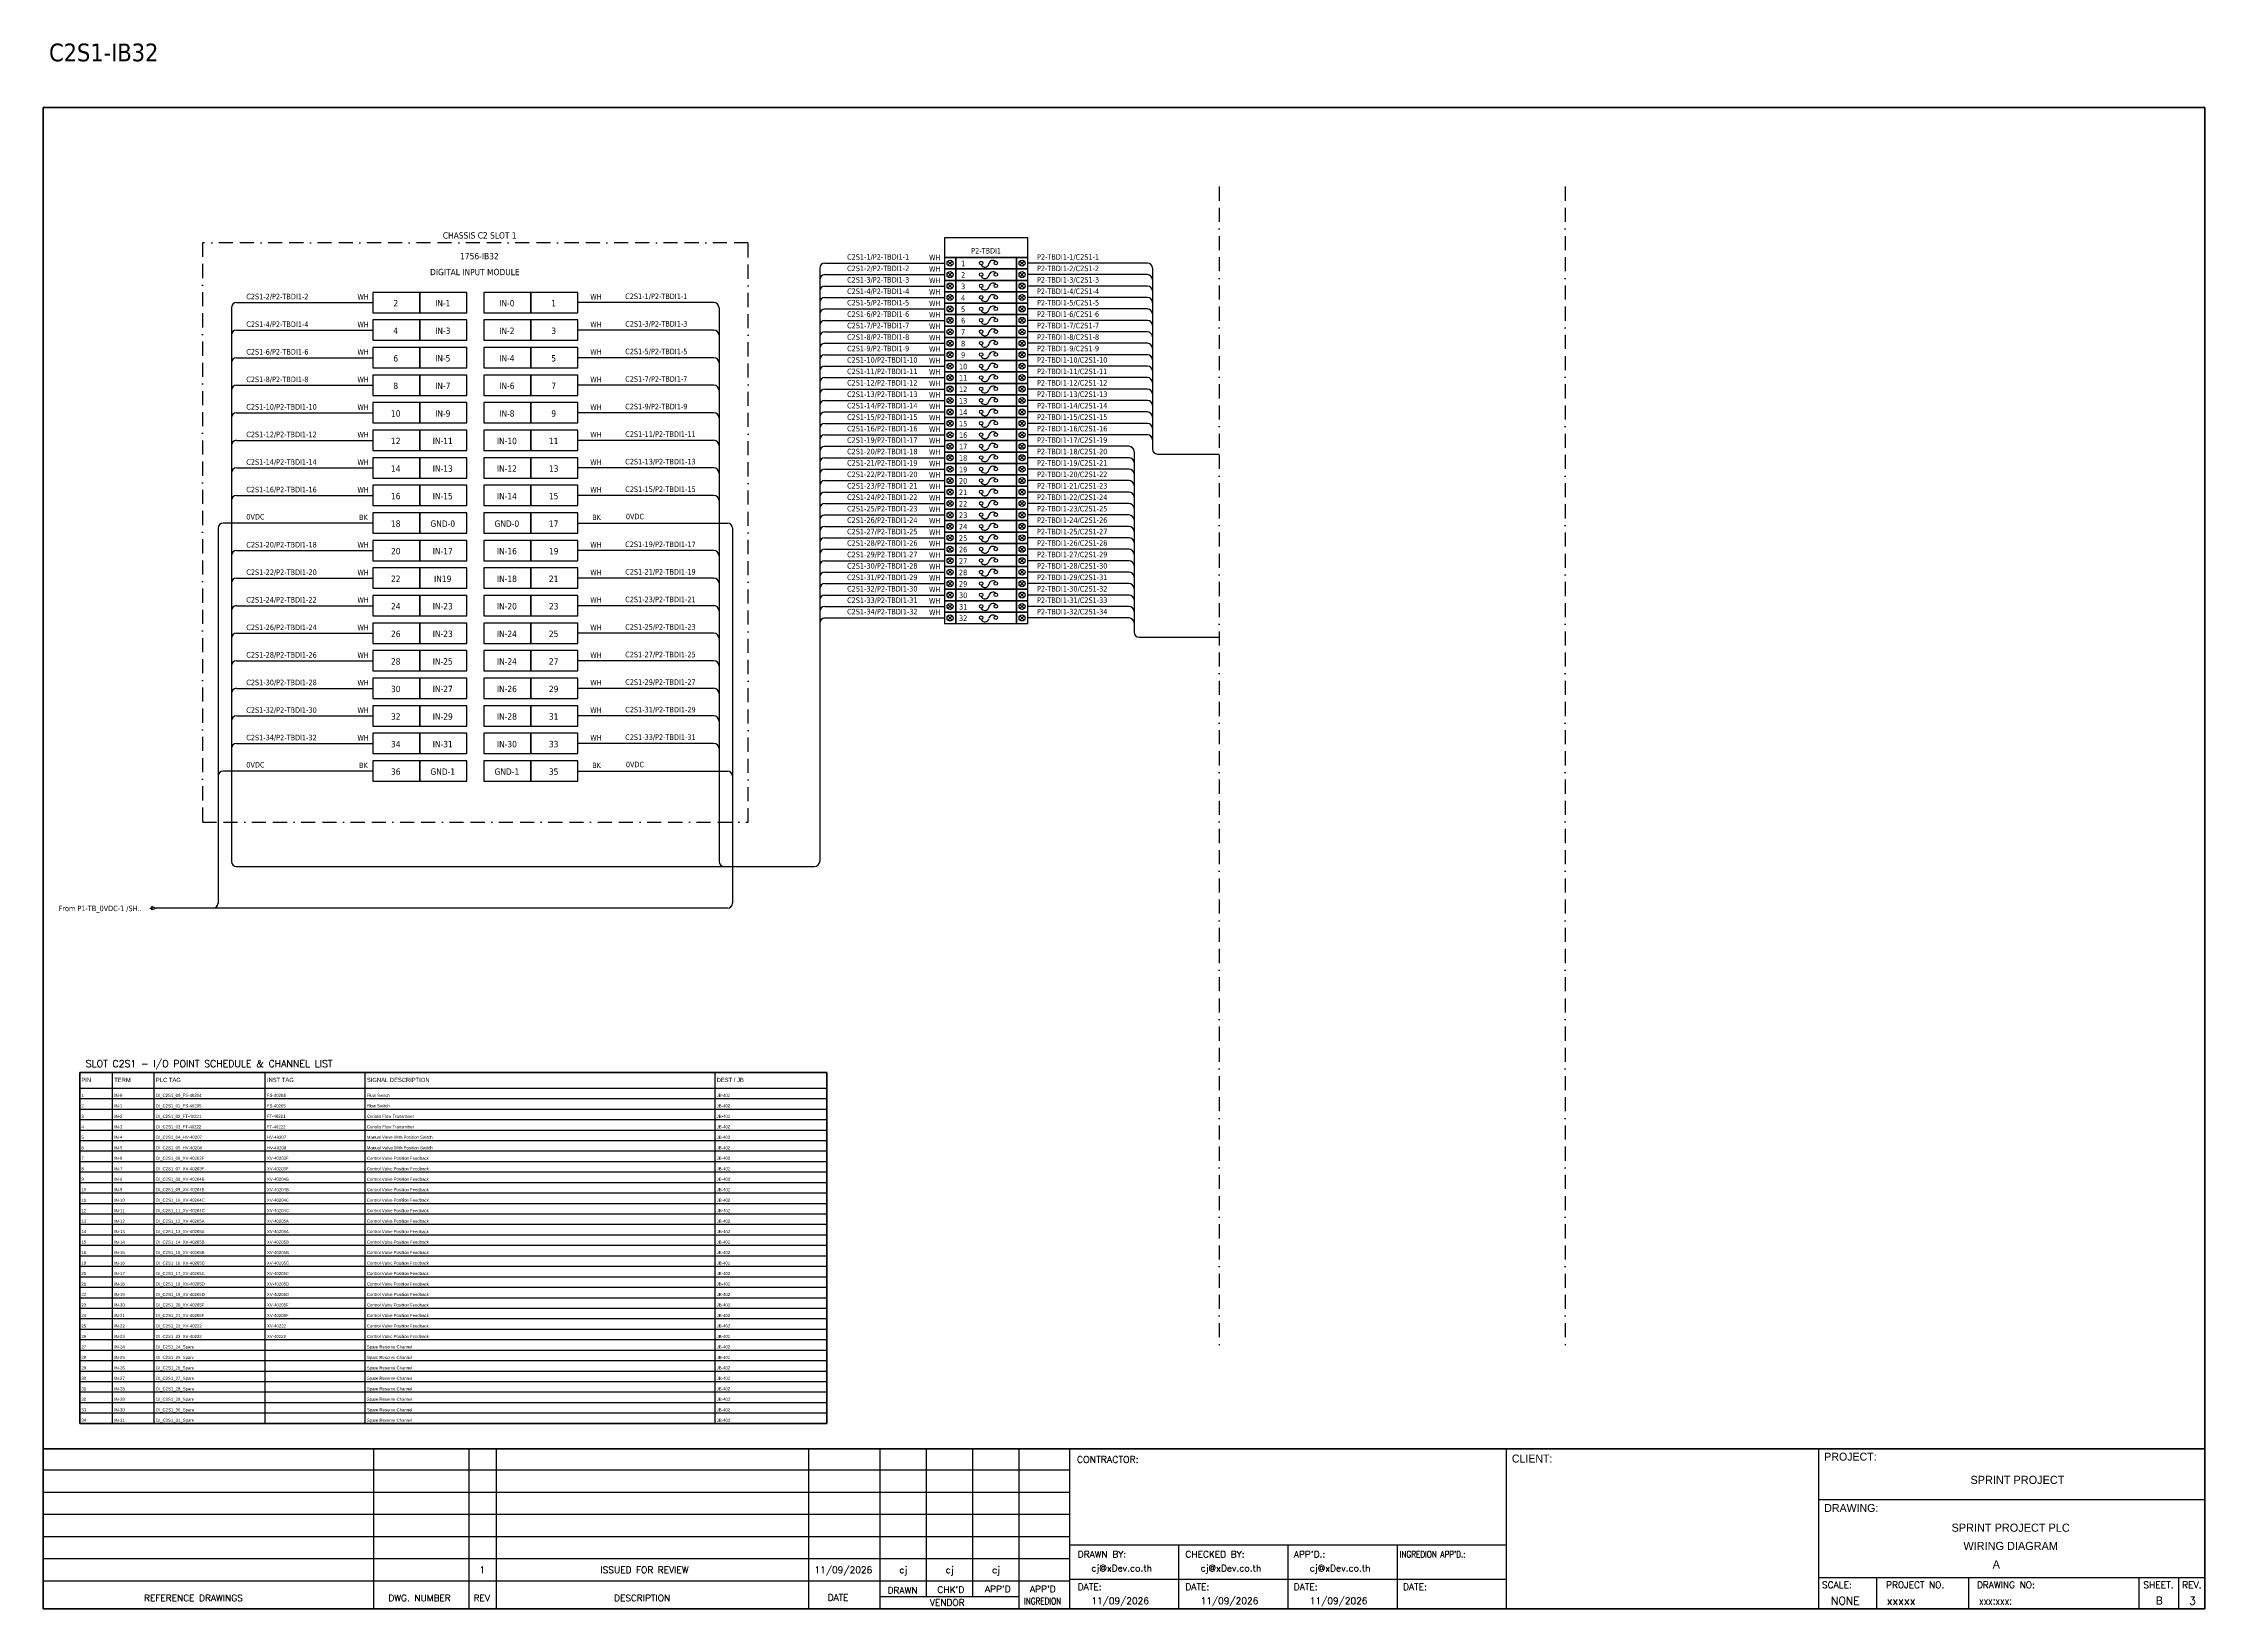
# Model space of a CAD drawing. Header units: millimetres. Extents: x 0 to 62600, y 0 to 14837.
# Drawn here: x 4193 to 8087, y 9013 to 11833 of the extents above; entities that cross this region are included whole.
import ezdxf
from ezdxf.enums import TextEntityAlignment as Align

# ---------------------------------------------------------------- set-up
doc = ezdxf.new("R2010")
doc.units = ezdxf.units.MM
doc.linetypes.add('BORDERX2', pattern=[88.9, 25.4, -12.7, 25.4, -12.7, 0, -12.7])
for name, color, linetype in [('GT_1', 9, 'Continuous'), ('HELPPOINT', 7, 'Continuous'), ('MEMBER', 7, 'Continuous'), ('VECTORS', 7, 'Continuous'), ('x01001-FrameArea', 2, 'BORDERX2')]:
    doc.layers.add(name, color=color, linetype=linetype)
for name, color, linetype, lineweight in [('IE-EQUIP', 253, 'Continuous', 25), ('IE-WIRE', 7, 'Continuous', 25), ('power', 7, 'Continuous', 25)]:
    doc.layers.add(name, color=color, linetype=linetype, lineweight=lineweight)
doc.styles.add('HTX11', font='O8111901')
doc.styles.add('ROMANS', font='romans.shx', dxfattribs={"width": 0.85, "height": 25})
doc.styles.get("Standard").update_dxf_attribs({"font": 'arial.ttf'})
doc.styles.add('Tahoma', font='')
doc.styles.get('Tahoma').set_extended_font_data('Tahoma')

# ---------------------------------------------------------------- blocks, each defined once
blk = doc.blocks.new('xTerminal_fr_to')
at = {"layer": 'VECTORS', "color": 1, "true_color": 0xff0000}
for p, q in [((-11.3, 0), (-7.8, 0)), ((-7.8, 2.8), (0, 0)), ((-7.8, -2.8), (-7.8, 2.8)), ((-7.8, 2.8), (0, 0)), ((-7.8, 2.8), (-7.8, -2.8)), ((0, 0), (-7.8, -2.8)), ((0, 0), (-7.8, -2.8))]:
    blk.add_line(p, q, dxfattribs=at)

msp = doc.modelspace()

# ---------------------------------------------------------------- linework, layer by layer
at = {"color": 1, "ltscale": 25.4}
for p, q in [((5830.5, 11440.2), (5822.9, 11432.5)), ((5822.9, 11440.2), (5830.5, 11432.5)), ((5830.5, 11419.6), (5822.9, 11411.9)), ((5822.9, 11419.6), (5830.5, 11411.9)), ((5952.6, 11440.2), (5960.3, 11432.5)), ((5960.3, 11440.2), (5952.6, 11432.5)), ((5952.6, 11419.6), (5960.3, 11411.9)), ((5960.3, 11419.6), (5952.6, 11411.9)), ((5830.5, 11398.9), (5822.9, 11391.3)), ((5822.9, 11398.9), (5830.5, 11391.3)), ((5830.5, 11378.3), (5822.9, 11370.7)), ((5822.9, 11378.3), (5830.5, 11370.7)), ((5952.6, 11398.9), (5960.3, 11391.3)), ((5960.3, 11398.9), (5952.6, 11391.3)), ((5952.6, 11378.3), (5960.3, 11370.7)), ((5960.3, 11378.3), (5952.6, 11370.7)), ((5830.5, 11357.7), (5822.9, 11350.1)), ((5822.9, 11357.7), (5830.5, 11350.1)), ((5830.5, 11337.1), (5822.9, 11329.4)), ((5822.9, 11337.1), (5830.5, 11329.4)), ((5952.6, 11357.7), (5960.3, 11350.1)), ((5960.3, 11357.7), (5952.6, 11350.1)), ((5952.6, 11337.1), (5960.3, 11329.4)), ((5960.3, 11337.1), (5952.6, 11329.4)), ((5830.5, 11316.5), (5822.9, 11308.8)), ((5822.9, 11316.5), (5830.5, 11308.8)), ((5830.5, 11295.9), (5822.9, 11288.2)), ((5822.9, 11295.9), (5830.5, 11288.2)), ((5952.6, 11316.5), (5960.3, 11308.8)), ((5960.3, 11316.5), (5952.6, 11308.8)), ((5952.6, 11295.9), (5960.3, 11288.2)), ((5960.3, 11295.9), (5952.6, 11288.2)), ((5830.5, 11275.3), (5822.9, 11267.6)), ((5822.9, 11275.3), (5830.5, 11267.6)), ((5830.5, 11254.7), (5822.9, 11247)), ((5822.9, 11254.7), (5830.5, 11247)), ((5952.6, 11275.3), (5960.3, 11267.6)), ((5960.3, 11275.3), (5952.6, 11267.6)), ((5952.6, 11254.7), (5960.3, 11247)), ((5960.3, 11254.7), (5952.6, 11247)), ((5830.5, 11234.1), (5822.9, 11226.4)), ((5822.9, 11234.1), (5830.5, 11226.4)), ((5830.5, 11213.4), (5822.9, 11205.8)), ((5822.9, 11213.4), (5830.5, 11205.8)), ((5952.6, 11234.1), (5960.3, 11226.4)), ((5960.3, 11234.1), (5952.6, 11226.4)), ((5952.6, 11213.4), (5960.3, 11205.8)), ((5960.3, 11213.4), (5952.6, 11205.8)), ((5830.5, 11192.8), (5822.9, 11185.2)), ((5822.9, 11192.8), (5830.5, 11185.2)), ((5952.6, 11192.8), (5960.3, 11185.2)), ((5960.3, 11192.8), (5952.6, 11185.2)), ((5830.5, 11172.2), (5822.9, 11164.5)), ((5822.9, 11172.2), (5830.5, 11164.5)), ((5830.5, 11151.6), (5822.9, 11143.9)), ((5822.9, 11151.6), (5830.5, 11143.9)), ((5952.6, 11172.2), (5960.3, 11164.5)), ((5960.3, 11172.2), (5952.6, 11164.5)), ((5952.6, 11151.6), (5960.3, 11143.9)), ((5960.3, 11151.6), (5952.6, 11143.9)), ((5830.5, 11131), (5822.9, 11123.3)), ((5822.9, 11131), (5830.5, 11123.3)), ((5830.5, 11110.4), (5822.9, 11102.7)), ((5822.9, 11110.4), (5830.5, 11102.7)), ((5952.6, 11131), (5960.3, 11123.3)), ((5960.3, 11131), (5952.6, 11123.3)), ((5952.6, 11110.4), (5960.3, 11102.7)), ((5960.3, 11110.4), (5952.6, 11102.7)), ((5830.5, 11089.8), (5822.9, 11082.1)), ((5822.9, 11089.8), (5830.5, 11082.1)), ((5830.5, 11069.2), (5822.9, 11061.5)), ((5822.9, 11069.2), (5830.5, 11061.5)), ((5952.6, 11089.8), (5960.3, 11082.1)), ((5960.3, 11089.8), (5952.6, 11082.1)), ((5952.6, 11069.2), (5960.3, 11061.5)), ((5960.3, 11069.2), (5952.6, 11061.5)), ((5830.5, 11048.5), (5822.9, 11040.9)), ((5822.9, 11048.5), (5830.5, 11040.9)), ((5830.5, 11027.9), (5822.9, 11020.3)), ((5822.9, 11027.9), (5830.5, 11020.3)), ((5952.6, 11048.5), (5960.3, 11040.9)), ((5960.3, 11048.5), (5952.6, 11040.9)), ((5952.6, 11027.9), (5960.3, 11020.3)), ((5960.3, 11027.9), (5952.6, 11020.3)), ((5830.5, 11007.3), (5822.9, 10999.7)), ((5822.9, 11007.3), (5830.5, 10999.7)), ((5830.5, 10986.7), (5822.9, 10979)), ((5822.9, 10986.7), (5830.5, 10979)), ((5952.6, 11007.3), (5960.3, 10999.7)), ((5960.3, 11007.3), (5952.6, 10999.7)), ((5952.6, 10986.7), (5960.3, 10979)), ((5960.3, 10986.7), (5952.6, 10979)), ((5830.5, 10966.1), (5822.9, 10958.4)), ((5822.9, 10966.1), (5830.5, 10958.4)), ((5830.5, 10945.5), (5822.9, 10937.8)), ((5822.9, 10945.5), (5830.5, 10937.8)), ((5952.6, 10966.1), (5960.3, 10958.4)), ((5960.3, 10966.1), (5952.6, 10958.4)), ((5952.6, 10945.5), (5960.3, 10937.8)), ((5960.3, 10945.5), (5952.6, 10937.8)), ((5830.5, 10924.9), (5822.9, 10917.2)), ((5822.9, 10924.9), (5830.5, 10917.2)), ((5830.5, 10904.3), (5822.9, 10896.6)), ((5822.9, 10904.3), (5830.5, 10896.6)), ((5952.6, 10924.9), (5960.3, 10917.2)), ((5960.3, 10924.9), (5952.6, 10917.2)), ((5952.6, 10904.3), (5960.3, 10896.6)), ((5960.3, 10904.3), (5952.6, 10896.6)), ((5830.5, 10883.7), (5822.9, 10876)), ((5822.9, 10883.7), (5830.5, 10876)), ((5830.5, 10863), (5822.9, 10855.4)), ((5822.9, 10863), (5830.5, 10855.4)), ((5952.6, 10883.7), (5960.3, 10876)), ((5960.3, 10883.7), (5952.6, 10876)), ((5952.6, 10863), (5960.3, 10855.4)), ((5960.3, 10863), (5952.6, 10855.4)), ((5830.5, 10842.4), (5822.9, 10834.8)), ((5822.9, 10842.4), (5830.5, 10834.8)), ((5952.6, 10842.4), (5960.3, 10834.8)), ((5960.3, 10842.4), (5952.6, 10834.8)), ((5830.5, 10821.8), (5822.9, 10814.1)), ((5822.9, 10821.8), (5830.5, 10814.1)), ((5830.5, 10801.2), (5822.9, 10793.5)), ((5822.9, 10801.2), (5830.5, 10793.5)), ((5952.6, 10821.8), (5960.3, 10814.1)), ((5960.3, 10821.8), (5952.6, 10814.1)), ((5952.6, 10801.2), (5960.3, 10793.5)), ((5960.3, 10801.2), (5952.6, 10793.5))]:
    msp.add_line(p, q, dxfattribs=at)
at = {"color": 7}
for p, q in [((4318.3, 9346.4), (4318.3, 9978.5)), ((4393.3, 9346.4), (4393.3, 9978.5)), ((4593.3, 9346.4), (4593.3, 9978.5)), ((4773.3, 9346.4), (4773.3, 9978.5)), ((5403.3, 9346.4), (5403.3, 9978.5)), ((4259, 9950.5), (5604.8, 9950.5))]:
    msp.add_line(p, q, dxfattribs=at)
at = {"color": 8}
for p, q in [((4259, 9931.7), (5604.8, 9931.7)), ((4259, 9912.8), (5604.8, 9912.8)), ((4259, 9893.9), (5604.8, 9893.9)), ((4259, 9875), (5604.8, 9875)), ((4259, 9856.2), (5604.8, 9856.2)), ((4259, 9837.3), (5604.8, 9837.3)), ((4259, 9818.4), (5604.8, 9818.4)), ((4259, 9799.5), (5604.8, 9799.5)), ((4259, 9780.6), (5604.8, 9780.6)), ((4259, 9761.8), (5604.8, 9761.8)), ((4259, 9742.9), (5604.8, 9742.9)), ((4259, 9724), (5604.8, 9724)), ((4259, 9705.1), (5604.8, 9705.1)), ((4259, 9686.2), (5604.8, 9686.2)), ((4259, 9667.4), (5604.8, 9667.4)), ((4259, 9648.5), (5604.8, 9648.5)), ((4259, 9629.6), (5604.8, 9629.6)), ((4259, 9610.7), (5604.8, 9610.7)), ((4259, 9591.9), (5604.8, 9591.9)), ((4259, 9573), (5604.8, 9573)), ((4259, 9554.1), (5604.8, 9554.1)), ((4259, 9535.2), (5604.8, 9535.2)), ((4259, 9516.3), (5604.8, 9516.3)), ((4259, 9497.5), (5604.8, 9497.5)), ((4259, 9478.6), (5604.8, 9478.6)), ((4259, 9459.7), (5604.8, 9459.7)), ((4259, 9440.8), (5604.8, 9440.8)), ((4259, 9422), (5604.8, 9422)), ((4259, 9403.1), (5604.8, 9403.1)), ((4259, 9384.2), (5604.8, 9384.2)), ((4259, 9365.3), (5604.8, 9365.3))]:
    msp.add_line(p, q, dxfattribs=at)
at = {"color": 4}
for p, q in [((7495.6, 9068.7), (7495.6, 9012.6)), ((7660.9, 9068.7), (7660.9, 9012.6))]:
    msp.add_line(p, q, dxfattribs=at)
at = {"color": 4, "ltscale": 0.5}
for p, q in [((7968, 9068.7), (7968, 9012.6)), ((7968, 9068.7), (7968, 9012.6)), ((8039.2, 9068.7), (8039.2, 9012.6)), ((8039.2, 9068.7), (8039.2, 9012.6))]:
    msp.add_line(p, q, dxfattribs=at)
at = {"color": 4, "ltscale": 25.4}
msp.add_lwpolyline([(5816.4, 11446.6), (5966.7, 11446.6), (5966.7, 11481.9), (5816.4, 11481.9)], close=True, dxfattribs=at)
at = {"color": 1, "ltscale": 25.4}
for points in [[(5816.4, 11426), (5837, 11426), (5837, 11446.6), (5816.4, 11446.6)], [(5837, 11426), (5946.1, 11426), (5946.1, 11446.6), (5837, 11446.6)], [(5946.1, 11426), (5966.7, 11426), (5966.7, 11446.6), (5946.1, 11446.6)], [(5816.4, 11405.4), (5837, 11405.4), (5837, 11426), (5816.4, 11426)], [(5837, 11405.4), (5946.1, 11405.4), (5946.1, 11426), (5837, 11426)], [(5946.1, 11405.4), (5966.7, 11405.4), (5966.7, 11426), (5946.1, 11426)], [(5816.4, 11384.8), (5837, 11384.8), (5837, 11405.4), (5816.4, 11405.4)], [(5816.4, 11364.2), (5837, 11364.2), (5837, 11384.8), (5816.4, 11384.8)], [(5837, 11384.8), (5946.1, 11384.8), (5946.1, 11405.4), (5837, 11405.4)], [(5837, 11364.2), (5946.1, 11364.2), (5946.1, 11384.8), (5837, 11384.8)], [(5946.1, 11384.8), (5966.7, 11384.8), (5966.7, 11405.4), (5946.1, 11405.4)], [(5946.1, 11364.2), (5966.7, 11364.2), (5966.7, 11384.8), (5946.1, 11384.8)], [(5816.4, 11343.6), (5837, 11343.6), (5837, 11364.2), (5816.4, 11364.2)], [(5816.4, 11323), (5837, 11323), (5837, 11343.6), (5816.4, 11343.6)], [(5837, 11343.6), (5946.1, 11343.6), (5946.1, 11364.2), (5837, 11364.2)], [(5837, 11323), (5946.1, 11323), (5946.1, 11343.6), (5837, 11343.6)], [(5946.1, 11343.6), (5966.7, 11343.6), (5966.7, 11364.2), (5946.1, 11364.2)], [(5946.1, 11323), (5966.7, 11323), (5966.7, 11343.6), (5946.1, 11343.6)], [(5816.4, 11302.4), (5837, 11302.4), (5837, 11323), (5816.4, 11323)], [(5816.4, 11281.7), (5837, 11281.7), (5837, 11302.4), (5816.4, 11302.4)], [(5837, 11302.4), (5946.1, 11302.4), (5946.1, 11323), (5837, 11323)], [(5837, 11281.7), (5946.1, 11281.7), (5946.1, 11302.4), (5837, 11302.4)], [(5946.1, 11302.4), (5966.7, 11302.4), (5966.7, 11323), (5946.1, 11323)], [(5946.1, 11281.7), (5966.7, 11281.7), (5966.7, 11302.4), (5946.1, 11302.4)], [(5816.4, 11261.1), (5837, 11261.1), (5837, 11281.7), (5816.4, 11281.7)], [(5816.4, 11240.5), (5837, 11240.5), (5837, 11261.1), (5816.4, 11261.1)], [(5837, 11261.1), (5946.1, 11261.1), (5946.1, 11281.7), (5837, 11281.7)], [(5837, 11240.5), (5946.1, 11240.5), (5946.1, 11261.1), (5837, 11261.1)], [(5946.1, 11261.1), (5966.7, 11261.1), (5966.7, 11281.7), (5946.1, 11281.7)], [(5946.1, 11240.5), (5966.7, 11240.5), (5966.7, 11261.1), (5946.1, 11261.1)], [(5816.4, 11219.9), (5837, 11219.9), (5837, 11240.5), (5816.4, 11240.5)], [(5816.4, 11199.3), (5837, 11199.3), (5837, 11219.9), (5816.4, 11219.9)], [(5837, 11219.9), (5946.1, 11219.9), (5946.1, 11240.5), (5837, 11240.5)], [(5837, 11199.3), (5946.1, 11199.3), (5946.1, 11219.9), (5837, 11219.9)], [(5946.1, 11219.9), (5966.7, 11219.9), (5966.7, 11240.5), (5946.1, 11240.5)], [(5946.1, 11199.3), (5966.7, 11199.3), (5966.7, 11219.9), (5946.1, 11219.9)], [(5816.4, 11178.7), (5837, 11178.7), (5837, 11199.3), (5816.4, 11199.3)], [(5816.4, 11158.1), (5837, 11158.1), (5837, 11178.7), (5816.4, 11178.7)], [(5837, 11178.7), (5946.1, 11178.7), (5946.1, 11199.3), (5837, 11199.3)], [(5837, 11158.1), (5946.1, 11158.1), (5946.1, 11178.7), (5837, 11178.7)], [(5946.1, 11178.7), (5966.7, 11178.7), (5966.7, 11199.3), (5946.1, 11199.3)], [(5946.1, 11158.1), (5966.7, 11158.1), (5966.7, 11178.7), (5946.1, 11178.7)], [(5816.4, 11137.5), (5837, 11137.5), (5837, 11158.1), (5816.4, 11158.1)], [(5816.4, 11116.9), (5837, 11116.9), (5837, 11137.5), (5816.4, 11137.5)], [(5837, 11137.5), (5946.1, 11137.5), (5946.1, 11158.1), (5837, 11158.1)], [(5837, 11116.9), (5946.1, 11116.9), (5946.1, 11137.5), (5837, 11137.5)], [(5946.1, 11137.5), (5966.7, 11137.5), (5966.7, 11158.1), (5946.1, 11158.1)], [(5946.1, 11116.9), (5966.7, 11116.9), (5966.7, 11137.5), (5946.1, 11137.5)], [(5816.4, 11096.2), (5837, 11096.2), (5837, 11116.9), (5816.4, 11116.9)], [(5816.4, 11075.6), (5837, 11075.6), (5837, 11096.2), (5816.4, 11096.2)], [(5837, 11096.2), (5946.1, 11096.2), (5946.1, 11116.9), (5837, 11116.9)], [(5837, 11075.6), (5946.1, 11075.6), (5946.1, 11096.2), (5837, 11096.2)], [(5946.1, 11096.2), (5966.7, 11096.2), (5966.7, 11116.9), (5946.1, 11116.9)], [(5946.1, 11075.6), (5966.7, 11075.6), (5966.7, 11096.2), (5946.1, 11096.2)], [(5816.4, 11055), (5837, 11055), (5837, 11075.6), (5816.4, 11075.6)], [(5837, 11055), (5946.1, 11055), (5946.1, 11075.6), (5837, 11075.6)], [(5946.1, 11055), (5966.7, 11055), (5966.7, 11075.6), (5946.1, 11075.6)], [(5816.4, 11034.4), (5837, 11034.4), (5837, 11055), (5816.4, 11055)], [(5816.4, 11013.8), (5837, 11013.8), (5837, 11034.4), (5816.4, 11034.4)], [(5837, 11034.4), (5946.1, 11034.4), (5946.1, 11055), (5837, 11055)], [(5837, 11013.8), (5946.1, 11013.8), (5946.1, 11034.4), (5837, 11034.4)], [(5946.1, 11034.4), (5966.7, 11034.4), (5966.7, 11055), (5946.1, 11055)], [(5946.1, 11013.8), (5966.7, 11013.8), (5966.7, 11034.4), (5946.1, 11034.4)], [(5816.4, 10993.2), (5837, 10993.2), (5837, 11013.8), (5816.4, 11013.8)], [(5816.4, 10972.6), (5837, 10972.6), (5837, 10993.2), (5816.4, 10993.2)], [(5837, 10993.2), (5946.1, 10993.2), (5946.1, 11013.8), (5837, 11013.8)], [(5837, 10972.6), (5946.1, 10972.6), (5946.1, 10993.2), (5837, 10993.2)], [(5946.1, 10993.2), (5966.7, 10993.2), (5966.7, 11013.8), (5946.1, 11013.8)], [(5946.1, 10972.6), (5966.7, 10972.6), (5966.7, 10993.2), (5946.1, 10993.2)], [(5816.4, 10952), (5837, 10952), (5837, 10972.6), (5816.4, 10972.6)], [(5816.4, 10931.3), (5837, 10931.3), (5837, 10952), (5816.4, 10952)], [(5837, 10952), (5946.1, 10952), (5946.1, 10972.6), (5837, 10972.6)], [(5837, 10931.3), (5946.1, 10931.3), (5946.1, 10952), (5837, 10952)], [(5946.1, 10952), (5966.7, 10952), (5966.7, 10972.6), (5946.1, 10972.6)], [(5946.1, 10931.3), (5966.7, 10931.3), (5966.7, 10952), (5946.1, 10952)], [(5816.4, 10910.7), (5837, 10910.7), (5837, 10931.3), (5816.4, 10931.3)], [(5816.4, 10890.1), (5837, 10890.1), (5837, 10910.7), (5816.4, 10910.7)], [(5837, 10910.7), (5946.1, 10910.7), (5946.1, 10931.3), (5837, 10931.3)], [(5837, 10890.1), (5946.1, 10890.1), (5946.1, 10910.7), (5837, 10910.7)], [(5946.1, 10910.7), (5966.7, 10910.7), (5966.7, 10931.3), (5946.1, 10931.3)], [(5946.1, 10890.1), (5966.7, 10890.1), (5966.7, 10910.7), (5946.1, 10910.7)], [(5816.4, 10869.5), (5837, 10869.5), (5837, 10890.1), (5816.4, 10890.1)], [(5816.4, 10848.9), (5837, 10848.9), (5837, 10869.5), (5816.4, 10869.5)], [(5837, 10869.5), (5946.1, 10869.5), (5946.1, 10890.1), (5837, 10890.1)], [(5837, 10848.9), (5946.1, 10848.9), (5946.1, 10869.5), (5837, 10869.5)], [(5946.1, 10869.5), (5966.7, 10869.5), (5966.7, 10890.1), (5946.1, 10890.1)], [(5946.1, 10848.9), (5966.7, 10848.9), (5966.7, 10869.5), (5946.1, 10869.5)], [(5816.4, 10828.3), (5837, 10828.3), (5837, 10848.9), (5816.4, 10848.9)], [(5816.4, 10807.7), (5837, 10807.7), (5837, 10828.3), (5816.4, 10828.3)], [(5837, 10828.3), (5946.1, 10828.3), (5946.1, 10848.9), (5837, 10848.9)], [(5837, 10807.7), (5946.1, 10807.7), (5946.1, 10828.3), (5837, 10828.3)], [(5946.1, 10828.3), (5966.7, 10828.3), (5966.7, 10848.9), (5946.1, 10848.9)], [(5946.1, 10807.7), (5966.7, 10807.7), (5966.7, 10828.3), (5946.1, 10828.3)], [(5816.4, 10787.1), (5837, 10787.1), (5837, 10807.7), (5816.4, 10807.7)], [(5837, 10787.1), (5946.1, 10787.1), (5946.1, 10807.7), (5837, 10807.7)], [(5946.1, 10787.1), (5966.7, 10787.1), (5966.7, 10807.7), (5946.1, 10807.7)]]:
    msp.add_lwpolyline(points, close=True, dxfattribs=at)
msp.add_lwpolyline([(4259, 9978.5), (5604.8, 9978.5), (5604.8, 9346.4), (4259, 9346.4)], close=True)
at = {"color": 7}
msp.add_lwpolyline([(4259, 9346.4), (5604.8, 9346.4), (5604.8, 9978.5), (4259, 9978.5), (4259, 9346.4)], dxfattribs=at)
at = {"color": 1, "ltscale": 25.4}
for centre in [(5826.7, 11436.3), (5826.7, 11415.7), (5956.4, 11436.3), (5956.4, 11415.7), (5826.7, 11395.1), (5826.7, 11374.5), (5956.4, 11395.1), (5956.4, 11374.5), (5826.7, 11353.9), (5826.7, 11333.3), (5956.4, 11353.9), (5956.4, 11333.3), (5826.7, 11312.7), (5826.7, 11292.1), (5956.4, 11312.7), (5956.4, 11292.1), (5826.7, 11271.4), (5826.7, 11250.8), (5956.4, 11271.4), (5956.4, 11250.8), (5826.7, 11230.2), (5826.7, 11209.6), (5956.4, 11230.2), (5956.4, 11209.6), (5826.7, 11189), (5826.7, 11168.4), (5956.4, 11189), (5956.4, 11168.4), (5826.7, 11147.8), (5956.4, 11147.8), (5826.7, 11127.2), (5826.7, 11106.5), (5956.4, 11127.2), (5956.4, 11106.5), (5826.7, 11085.9), (5826.7, 11065.3), (5956.4, 11085.9), (5956.4, 11065.3), (5826.7, 11044.7), (5826.7, 11024.1), (5956.4, 11044.7), (5956.4, 11024.1), (5826.7, 11003.5), (5826.7, 10982.9), (5956.4, 11003.5), (5956.4, 10982.9), (5826.7, 10962.3), (5826.7, 10941.7), (5956.4, 10962.3), (5956.4, 10941.7), (5826.7, 10921), (5826.7, 10900.4), (5956.4, 10921), (5956.4, 10900.4), (5826.7, 10879.8), (5826.7, 10859.2), (5956.4, 10879.8), (5956.4, 10859.2), (5826.7, 10838.6), (5826.7, 10818), (5956.4, 10838.6), (5956.4, 10818), (5826.7, 10797.4), (5956.4, 10797.4)]:
    msp.add_circle(centre, 5.42, dxfattribs=at)
at = {"layer": 'GT_1', "color": 4}
for p, q in [((4788.7, 9012.6), (4788.7, 9300.8)), ((4960.6, 9012.6), (4960.6, 9300.8)), ((5009.7, 9012.6), (5009.7, 9300.8)), ((5572.4, 9012.6), (5572.4, 9300.8)), ((5700.7, 9012.6), (5700.7, 9300.8)), ((5784.3, 9034.4), (5784.3, 9300.8)), ((5867.8, 9034.5), (5867.8, 9300.8)), ((5951.1, 9012.6), (5951.1, 9300.8)), ((6042.1, 9012.6), (6042.1, 9300.8)), ((6829.1, 9012.6), (6829.1, 9300.8)), ((7391.4, 9012.6), (7391.4, 9300.8)), ((7391.4, 9012.6), (7391.4, 9300.8)), ((7391.4, 9012.6), (7391.4, 9300.8)), ((6042.1, 9262), (4193.3, 9262)), ((6042.1, 9222.2), (4193.3, 9222.2)), ((6042.1, 9182.2), (4193.3, 9182.2)), ((6042.1, 9142.3), (4193.3, 9142.3)), ((6829.1, 9127), (6042.1, 9127)), ((6238.9, 9012.6), (6238.9, 9127)), ((6435.6, 9012.6), (6435.6, 9127)), ((6632.4, 9012.6), (6632.4, 9127)), ((6042.1, 9102.4), (4193.3, 9102.4)), ((6042, 9062.5), (4193.3, 9062.5)), ((5951.1, 9034.4), (5700.7, 9034.4)), ((6829.1, 9065.5), (6042.1, 9065.5)), ((7391.4, 9068.7), (8086.6, 9068.7))]:
    msp.add_line(p, q, dxfattribs=at)
at = {"layer": 'HELPPOINT', "color": 4, "lineweight": 35}
for p, q in [((4193.3, 9012.6), (4193.3, 11716.9)), ((4193.3, 11716.9), (8086.6, 11716.9)), ((4193.3, 9012.6), (4193.3, 11716.9)), ((4193.3, 11716.9), (8086.6, 11716.9)), ((8086.6, 11716.9), (8086.6, 9012.6)), ((8086.6, 11716.9), (8086.6, 9012.6)), ((8086.6, 9012.6), (4193.3, 9012.6)), ((8086.6, 9012.6), (4193.3, 9012.6))]:
    msp.add_line(p, q, dxfattribs=at)
at = {"layer": 'HELPPOINT', "color": 4}
for p, q in [((7391.4, 9209.2), (8086.6, 9209.2)), ((7391.4, 9209.2), (8086.6, 9209.2)), ((7391.4, 9068.7), (8086.6, 9068.7))]:
    msp.add_line(p, q, dxfattribs=at)
at = {"layer": 'IE-EQUIP', "linetype": 'Continuous', "ltscale": 25.4}
for points in [[(4786.7, 11347), (4871.4, 11347), (4871.4, 11383.7), (4786.7, 11383.7)], [(4871.4, 11347), (4956, 11347), (4956, 11383.7), (4871.4, 11383.7)], [(4986.9, 11347), (5071.5, 11347), (5071.5, 11383.7), (4986.9, 11383.7)], [(5071.5, 11347), (5156.2, 11347), (5156.2, 11383.7), (5071.5, 11383.7)], [(4786.7, 11297.4), (4871.4, 11297.4), (4871.4, 11334.1), (4786.7, 11334.1)], [(4871.4, 11297.4), (4956, 11297.4), (4956, 11334.1), (4871.4, 11334.1)], [(4986.9, 11297.4), (5071.5, 11297.4), (5071.5, 11334.1), (4986.9, 11334.1)], [(5071.5, 11297.4), (5156.2, 11297.4), (5156.2, 11334.1), (5071.5, 11334.1)], [(4786.7, 11247.8), (4871.4, 11247.8), (4871.4, 11284.5), (4786.7, 11284.5)], [(4871.4, 11247.8), (4956, 11247.8), (4956, 11284.5), (4871.4, 11284.5)], [(4986.9, 11247.8), (5071.5, 11247.8), (5071.5, 11284.5), (4986.9, 11284.5)], [(5071.5, 11247.8), (5156.2, 11247.8), (5156.2, 11284.5), (5071.5, 11284.5)], [(4786.7, 11198.1), (4871.4, 11198.1), (4871.4, 11234.8), (4786.7, 11234.8)], [(4871.4, 11198.1), (4956, 11198.1), (4956, 11234.8), (4871.4, 11234.8)], [(4986.9, 11198.1), (5071.5, 11198.1), (5071.5, 11234.8), (4986.9, 11234.8)], [(5071.5, 11198.1), (5156.2, 11198.1), (5156.2, 11234.8), (5071.5, 11234.8)], [(4786.7, 11148.5), (4871.4, 11148.5), (4871.4, 11185.2), (4786.7, 11185.2)], [(4871.4, 11148.5), (4956, 11148.5), (4956, 11185.2), (4871.4, 11185.2)], [(4986.9, 11148.5), (5071.5, 11148.5), (5071.5, 11185.2), (4986.9, 11185.2)], [(5071.5, 11148.5), (5156.2, 11148.5), (5156.2, 11185.2), (5071.5, 11185.2)], [(4786.7, 11098.9), (4871.4, 11098.9), (4871.4, 11135.6), (4786.7, 11135.6)], [(4871.4, 11098.9), (4956, 11098.9), (4956, 11135.6), (4871.4, 11135.6)], [(4986.9, 11098.9), (5071.5, 11098.9), (5071.5, 11135.6), (4986.9, 11135.6)], [(5071.5, 11098.9), (5156.2, 11098.9), (5156.2, 11135.6), (5071.5, 11135.6)], [(4786.7, 11049.2), (4871.4, 11049.2), (4871.4, 11085.9), (4786.7, 11085.9)], [(4871.4, 11049.2), (4956, 11049.2), (4956, 11085.9), (4871.4, 11085.9)], [(4986.9, 11049.2), (5071.5, 11049.2), (5071.5, 11085.9), (4986.9, 11085.9)], [(5071.5, 11049.2), (5156.2, 11049.2), (5156.2, 11085.9), (5071.5, 11085.9)], [(4786.7, 10999.6), (4871.4, 10999.6), (4871.4, 11036.3), (4786.7, 11036.3)], [(4871.4, 10999.6), (4956, 10999.6), (4956, 11036.3), (4871.4, 11036.3)], [(4986.9, 10999.6), (5071.5, 10999.6), (5071.5, 11036.3), (4986.9, 11036.3)], [(5071.5, 10999.6), (5156.2, 10999.6), (5156.2, 11036.3), (5071.5, 11036.3)], [(4786.7, 10950), (4871.4, 10950), (4871.4, 10986.7), (4786.7, 10986.7)], [(4871.4, 10950), (4956, 10950), (4956, 10986.7), (4871.4, 10986.7)], [(4986.9, 10950), (5071.5, 10950), (5071.5, 10986.7), (4986.9, 10986.7)], [(5071.5, 10950), (5156.2, 10950), (5156.2, 10986.7), (5071.5, 10986.7)], [(4786.7, 10900.3), (4871.4, 10900.3), (4871.4, 10937), (4786.7, 10937)], [(4871.4, 10900.3), (4956, 10900.3), (4956, 10937), (4871.4, 10937)], [(4986.9, 10900.3), (5071.5, 10900.3), (5071.5, 10937), (4986.9, 10937)], [(5071.5, 10900.3), (5156.2, 10900.3), (5156.2, 10937), (5071.5, 10937)], [(4786.7, 10850.7), (4871.4, 10850.7), (4871.4, 10887.4), (4786.7, 10887.4)], [(4871.4, 10850.7), (4956, 10850.7), (4956, 10887.4), (4871.4, 10887.4)], [(4986.9, 10850.7), (5071.5, 10850.7), (5071.5, 10887.4), (4986.9, 10887.4)], [(5071.5, 10850.7), (5156.2, 10850.7), (5156.2, 10887.4), (5071.5, 10887.4)], [(4786.7, 10801.1), (4871.4, 10801.1), (4871.4, 10837.8), (4786.7, 10837.8)], [(4871.4, 10801.1), (4956, 10801.1), (4956, 10837.8), (4871.4, 10837.8)], [(4986.9, 10801.1), (5071.5, 10801.1), (5071.5, 10837.8), (4986.9, 10837.8)], [(5071.5, 10801.1), (5156.2, 10801.1), (5156.2, 10837.8), (5071.5, 10837.8)], [(4786.7, 10751.4), (4871.4, 10751.4), (4871.4, 10788.1), (4786.7, 10788.1)], [(4871.4, 10751.4), (4956, 10751.4), (4956, 10788.1), (4871.4, 10788.1)], [(4986.9, 10751.4), (5071.5, 10751.4), (5071.5, 10788.1), (4986.9, 10788.1)], [(5071.5, 10751.4), (5156.2, 10751.4), (5156.2, 10788.1), (5071.5, 10788.1)], [(4786.7, 10701.8), (4871.4, 10701.8), (4871.4, 10738.5), (4786.7, 10738.5)], [(4871.4, 10701.8), (4956, 10701.8), (4956, 10738.5), (4871.4, 10738.5)], [(4986.9, 10701.8), (5071.5, 10701.8), (5071.5, 10738.5), (4986.9, 10738.5)], [(5071.5, 10701.8), (5156.2, 10701.8), (5156.2, 10738.5), (5071.5, 10738.5)], [(4786.7, 10652.2), (4871.4, 10652.2), (4871.4, 10688.9), (4786.7, 10688.9)], [(4871.4, 10652.2), (4956, 10652.2), (4956, 10688.9), (4871.4, 10688.9)], [(4986.9, 10652.2), (5071.5, 10652.2), (5071.5, 10688.9), (4986.9, 10688.9)], [(5071.5, 10652.2), (5156.2, 10652.2), (5156.2, 10688.9), (5071.5, 10688.9)], [(4786.7, 10602.5), (4871.4, 10602.5), (4871.4, 10639.2), (4786.7, 10639.2)], [(4871.4, 10602.5), (4956, 10602.5), (4956, 10639.2), (4871.4, 10639.2)], [(4986.9, 10602.5), (5071.5, 10602.5), (5071.5, 10639.2), (4986.9, 10639.2)], [(5071.5, 10602.5), (5156.2, 10602.5), (5156.2, 10639.2), (5071.5, 10639.2)], [(4786.7, 10552.9), (4871.4, 10552.9), (4871.4, 10589.6), (4786.7, 10589.6)], [(4871.4, 10552.9), (4956, 10552.9), (4956, 10589.6), (4871.4, 10589.6)], [(4986.9, 10552.9), (5071.5, 10552.9), (5071.5, 10589.6), (4986.9, 10589.6)], [(5071.5, 10552.9), (5156.2, 10552.9), (5156.2, 10589.6), (5071.5, 10589.6)], [(4786.7, 10503.3), (4871.4, 10503.3), (4871.4, 10540), (4786.7, 10540)], [(4871.4, 10503.3), (4956, 10503.3), (4956, 10540), (4871.4, 10540)], [(4986.9, 10503.3), (5071.5, 10503.3), (5071.5, 10540), (4986.9, 10540)], [(5071.5, 10503.3), (5156.2, 10503.3), (5156.2, 10540), (5071.5, 10540)]]:
    msp.add_lwpolyline(points, close=True, dxfattribs=at)
at = {"layer": 'IE-WIRE', "color": 4, "ltscale": 25.4}
for p, q in [((5591.9, 11427.2), (5591.9, 10358.8)), ((5601, 11436.3), (5816.4, 11436.3)), ((5601, 11415.7), (5816.4, 11415.7)), ((6182.1, 11436.3), (5966.7, 11436.3)), ((6182.1, 11415.7), (5966.7, 11415.7)), ((6191.2, 11427.2), (6191.2, 11101.5)), ((5601, 11395.1), (5816.4, 11395.1)), ((5601, 11374.5), (5816.4, 11374.5)), ((6182.1, 11395.1), (5966.7, 11395.1)), ((6182.1, 11374.5), (5966.7, 11374.5)), ((4532.3, 11356.2), (4532.3, 10358.8)), ((4541.4, 11365.4), (4786.7, 11365.4)), ((5401.4, 11365.4), (5156.2, 11365.4)), ((5410.6, 11356.2), (5410.6, 10358.8)), ((5601, 11353.9), (5816.4, 11353.9)), ((5601, 11333.3), (5816.4, 11333.3)), ((6182.1, 11353.9), (5966.7, 11353.9)), ((6182.1, 11333.3), (5966.7, 11333.3)), ((4541.4, 11315.8), (4786.7, 11315.8)), ((5401.4, 11315.8), (5156.2, 11315.8)), ((5601, 11312.7), (5816.4, 11312.7)), ((5601, 11292.1), (5816.4, 11292.1)), ((6182.1, 11312.7), (5966.7, 11312.7)), ((6182.1, 11292.1), (5966.7, 11292.1)), ((4541.4, 11266.1), (4786.7, 11266.1)), ((5401.4, 11266.1), (5156.2, 11266.1)), ((5601, 11271.4), (5816.4, 11271.4)), ((6182.1, 11271.4), (5966.7, 11271.4)), ((4541.4, 11216.5), (4786.7, 11216.5)), ((5401.4, 11216.5), (5156.2, 11216.5)), ((5601, 11250.8), (5816.4, 11250.8)), ((5601, 11230.2), (5816.4, 11230.2)), ((6182.1, 11250.8), (5966.7, 11250.8)), ((6182.1, 11230.2), (5966.7, 11230.2)), ((5601, 11209.6), (5816.4, 11209.6)), ((5601, 11189), (5816.4, 11189)), ((6182.1, 11209.6), (5966.7, 11209.6)), ((6182.1, 11189), (5966.7, 11189)), ((4541.4, 11166.9), (4786.7, 11166.9)), ((5401.4, 11166.9), (5156.2, 11166.9)), ((5601, 11168.4), (5816.4, 11168.4)), ((5601, 11147.8), (5816.4, 11147.8)), ((6182.1, 11168.4), (5966.7, 11168.4)), ((6182.1, 11147.8), (5966.7, 11147.8)), ((4541.4, 11117.2), (4786.7, 11117.2)), ((5401.4, 11117.2), (5156.2, 11117.2)), ((5601, 11127.2), (5816.4, 11127.2)), ((5601, 11106.5), (5816.4, 11106.5)), ((6182.1, 11127.2), (5966.7, 11127.2)), ((6149, 11106.5), (5966.7, 11106.5)), ((6158.1, 11097.4), (6158.1, 10771.7)), ((4541.4, 11067.6), (4786.7, 11067.6)), ((5401.4, 11067.6), (5156.2, 11067.6)), ((5601, 11085.9), (5816.4, 11085.9)), ((5601, 11065.3), (5816.4, 11065.3)), ((6149, 11085.9), (5966.7, 11085.9)), ((6149, 11065.3), (5966.7, 11065.3)), ((5601, 11044.7), (5816.4, 11044.7)), ((5601, 11024.1), (5816.4, 11024.1)), ((6149, 11044.7), (5966.7, 11044.7)), ((6149, 11024.1), (5966.7, 11024.1)), ((4541.4, 11018), (4786.7, 11018)), ((5401.4, 11018), (5156.2, 11018)), ((5601, 11003.5), (5816.4, 11003.5)), ((5601, 10982.9), (5816.4, 10982.9)), ((6149, 11003.5), (5966.7, 11003.5)), ((6149, 10982.9), (5966.7, 10982.9)), ((5601, 10962.3), (5816.4, 10962.3)), ((5601, 10941.7), (5816.4, 10941.7)), ((6149, 10962.3), (5966.7, 10962.3)), ((6149, 10941.7), (5966.7, 10941.7)), ((4541.4, 10918.7), (4786.7, 10918.7)), ((5401.4, 10918.7), (5156.2, 10918.7)), ((5601, 10921), (5816.4, 10921)), ((6149, 10921), (5966.7, 10921)), ((4541.4, 10869.1), (4786.7, 10869.1)), ((5401.4, 10869.1), (5156.2, 10869.1)), ((5601, 10900.4), (5816.4, 10900.4)), ((5601, 10879.8), (5816.4, 10879.8)), ((6149, 10900.4), (5966.7, 10900.4)), ((6149, 10879.8), (5966.7, 10879.8)), ((5601, 10859.2), (5816.4, 10859.2)), ((5601, 10838.6), (5816.4, 10838.6)), ((6149, 10859.2), (5966.7, 10859.2)), ((6149, 10838.6), (5966.7, 10838.6)), ((4541.4, 10819.4), (4786.7, 10819.4)), ((5401.4, 10819.4), (5156.2, 10819.4)), ((5601, 10818), (5816.4, 10818)), ((5601, 10797.4), (5816.4, 10797.4)), ((6149, 10818), (5966.7, 10818)), ((6149, 10797.4), (5966.7, 10797.4)), ((4541.4, 10769.8), (4786.7, 10769.8)), ((5401.4, 10769.8), (5156.2, 10769.8)), ((4541.4, 10720.2), (4786.7, 10720.2)), ((5401.4, 10720.2), (5156.2, 10720.2)), ((4541.4, 10670.5), (4786.7, 10670.5)), ((5401.4, 10670.5), (5156.2, 10670.5)), ((4541.4, 10620.9), (4786.7, 10620.9)), ((5401.4, 10620.9), (5156.2, 10620.9)), ((4541.4, 10571.3), (4786.7, 10571.3)), ((5401.4, 10571.3), (5156.2, 10571.3))]:
    msp.add_line(p, q, dxfattribs=at)
at = {"layer": 'IE-WIRE', "color": 4}
for p, q in [((6200.2, 11092.5), (6311.5, 11092.5)), ((6167.1, 10762.7), (6311.5, 10762.7)), ((4541.4, 10349.7), (5582.7, 10349.7))]:
    msp.add_line(p, q, dxfattribs=at)
at = {"layer": 'IE-WIRE', "color": 7, "ltscale": 25.4}
for p, q in [((4508.2, 10959.2), (4508.2, 10283.6)), ((4786.7, 10968.3), (4517.3, 10968.3)), ((5156.2, 10968.3), (5425.6, 10968.3)), ((5434.7, 10959.2), (5434.7, 10283.6)), ((4786.7, 10521.6), (4517.3, 10521.6)), ((5156.2, 10521.6), (5425.6, 10521.6)), ((5425.7, 10274.6), (4396.7, 10274.6))]:
    msp.add_line(p, q, dxfattribs=at)
at = {"layer": 'IE-WIRE', "color": 4, "ltscale": 25.4}
for centre, radius, start, end in [((5601, 11427.2), 9.14, 90, 180), ((5601, 11406.6), 9.14, 90, 180), ((6182.1, 11427.2), 9.14, 0, 90), ((6182.1, 11406.6), 9.14, 0, 90), ((5601, 11386), 9.14, 90, 180), ((5601, 11365.4), 9.14, 90, 180), ((6182.1, 11386), 9.14, 0, 90), ((6182.1, 11365.4), 9.14, 0, 90), ((4541.4, 11356.2), 9.17, 90, 180), ((5401.4, 11356.2), 9.17, 0, 90), ((5601, 11344.7), 9.14, 90, 180), ((5601, 11324.1), 9.14, 90, 180), ((6182.1, 11344.7), 9.14, 0, 90), ((6182.1, 11324.1), 9.14, 0, 90), ((4541.4, 11306.6), 9.17, 90, 180), ((5401.4, 11306.6), 9.17, 0, 90), ((5601, 11303.5), 9.14, 90, 180), ((5601, 11282.9), 9.14, 90, 180), ((6182.1, 11303.5), 9.14, 0, 90), ((6182.1, 11282.9), 9.14, 0, 90), ((4541.4, 11256.9), 9.17, 90, 180), ((5401.4, 11256.9), 9.17, 0, 90), ((5601, 11262.3), 9.14, 90, 180), ((6182.1, 11262.3), 9.14, 0, 90), ((4541.4, 11207.3), 9.17, 90, 180), ((5401.4, 11207.3), 9.17, 0, 90), ((5601, 11241.7), 9.14, 90, 180), ((5601, 11221.1), 9.14, 90, 180), ((6182.1, 11241.7), 9.14, 0, 90), ((6182.1, 11221.1), 9.14, 0, 90), ((5601, 11200.5), 9.14, 90, 180), ((5601, 11179.9), 9.14, 90, 180), ((6182.1, 11200.5), 9.14, 0, 90), ((6182.1, 11179.9), 9.14, 0, 90), ((4541.4, 11157.7), 9.17, 90, 180), ((5401.4, 11157.7), 9.17, 0, 90), ((5601, 11159.2), 9.14, 90, 180), ((5601, 11138.6), 9.14, 90, 180), ((6182.1, 11159.2), 9.14, 0, 90), ((6182.1, 11138.6), 9.14, 0, 90), ((4541.4, 11108.1), 9.17, 90, 180), ((5401.4, 11108.1), 9.17, 0, 90), ((5601, 11118), 9.14, 90, 180), ((5601, 11097.4), 9.14, 90, 180), ((6149, 11097.4), 9.14, 0, 90), ((6182.1, 11118), 9.14, 0, 90), ((4541.4, 11058.4), 9.17, 90, 180), ((5401.4, 11058.4), 9.17, 0, 90), ((5601, 11076.8), 9.14, 90, 180), ((5601, 11056.2), 9.14, 90, 180), ((6149, 11076.8), 9.14, 0, 90), ((6149, 11056.2), 9.14, 0, 90), ((5601, 11035.6), 9.14, 90, 180), ((5601, 11015), 9.14, 90, 180), ((6149, 11035.6), 9.14, 0, 90), ((6149, 11015), 9.14, 0, 90), ((4541.4, 11008.8), 9.17, 90, 180), ((5401.4, 11008.8), 9.17, 0, 90), ((5601, 10994.3), 9.14, 90, 180), ((5601, 10973.7), 9.14, 90, 180), ((6149, 10994.3), 9.14, 0, 90), ((6149, 10973.7), 9.14, 0, 90), ((5601, 10953.1), 9.14, 90, 180), ((5601, 10932.5), 9.14, 90, 180), ((6149, 10953.1), 9.14, 0, 90), ((6149, 10932.5), 9.14, 0, 90), ((4541.4, 10909.5), 9.17, 90, 180), ((5401.4, 10909.5), 9.17, 0, 90), ((5601, 10911.9), 9.14, 90, 180), ((6149, 10911.9), 9.14, 0, 90), ((4541.4, 10859.9), 9.17, 90, 180), ((5401.4, 10859.9), 9.17, 0, 90), ((5601, 10891.3), 9.14, 90, 180), ((5601, 10870.7), 9.14, 90, 180), ((6149, 10891.3), 9.14, 0, 90), ((6149, 10870.7), 9.14, 0, 90), ((5601, 10850.1), 9.14, 90, 180), ((5601, 10829.5), 9.14, 90, 180), ((6149, 10850.1), 9.14, 0, 90), ((6149, 10829.5), 9.14, 0, 90), ((4541.4, 10810.3), 9.17, 90, 180), ((5401.4, 10810.3), 9.17, 0, 90), ((5601, 10808.8), 9.14, 90, 180), ((5601, 10788.2), 9.14, 90, 180), ((6149, 10808.8), 9.14, 0, 90), ((6149, 10788.2), 9.14, 0, 90), ((4541.4, 10760.6), 9.17, 90, 180), ((5401.4, 10760.6), 9.17, 0, 90), ((4541.4, 10711), 9.17, 90, 180), ((5401.4, 10711), 9.17, 0, 90), ((4541.4, 10661.4), 9.17, 90, 180), ((5401.4, 10661.4), 9.17, 0, 90), ((4541.4, 10611.7), 9.17, 90, 180), ((5401.4, 10611.7), 9.17, 0, 90), ((4541.4, 10562.1), 9.17, 90, 180), ((5401.4, 10562.1), 9.17, 0, 90)]:
    msp.add_arc(centre, radius, start, end, dxfattribs=at)
at = {"layer": 'IE-WIRE', "color": 4}
for centre, radius, start, end in [((6200.2, 11101.5), 8.96, 180, 270), ((6167.1, 10771.7), 8.96, 180, 270), ((4541.4, 10358.8), 9.14, 180, 270), ((5419.8, 10358.8), 9.14, 180, 270), ((5582.7, 10358.8), 9.14, 270, 0)]:
    msp.add_arc(centre, radius, start, end, dxfattribs=at)
at = {"layer": 'IE-WIRE', "color": 7, "ltscale": 25.4}
for centre, radius, start, end in [((4517.3, 10959.2), 9.14, 90, 180), ((5425.6, 10959.2), 9.14, 0, 90), ((4517.3, 10512.5), 9.14, 90, 180), ((5425.6, 10512.5), 9.14, 0, 90), ((4499.2, 10283.6), 8.96, 270, 0), ((5425.7, 10283.6), 8.96, 270, 0), ((5425.7, 10283.6), 8.96, 270, 0)]:
    msp.add_arc(centre, radius, start, end, dxfattribs=at)
at = {"layer": 'MEMBER', "color": 4, "lineweight": 35}
msp.add_line((4193.3, 9300.8), (8086.6, 9300.8), dxfattribs=at)
msp.add_line((4193.3, 9300.8), (8086.6, 9300.8), dxfattribs=at)
at = {"layer": 'MEMBER', "color": 4}
for p, q in [((7391.4, 9209.2), (8086.6, 9209.2)), ((7391.4, 9209.2), (8086.6, 9209.2)), ((7391.4, 9068.7), (8086.6, 9068.7)), ((7391.4, 9068.7), (8086.6, 9068.7))]:
    msp.add_line(p, q, dxfattribs=at)
at = {"layer": 'power', "color": 1, "ltscale": 25.4}
for centre in [(5882.7, 11436.7), (5882.7, 11416), (5909.1, 11436.7), (5909.1, 11416), (5882.7, 11395.4), (5882.7, 11374.8), (5909.1, 11395.4), (5909.1, 11374.8), (5882.7, 11354.2), (5882.7, 11333.6), (5909.1, 11354.2), (5909.1, 11333.6), (5882.7, 11313), (5882.7, 11292.4), (5909.1, 11313), (5909.1, 11292.4), (5882.7, 11271.8), (5882.7, 11251.1), (5909.1, 11271.8), (5909.1, 11251.1), (5882.7, 11230.5), (5882.7, 11209.9), (5909.1, 11230.5), (5909.1, 11209.9), (5882.7, 11189.3), (5909.1, 11189.3), (5882.7, 11168.7), (5882.7, 11148.1), (5909.1, 11168.7), (5909.1, 11148.1), (5882.7, 11127.5), (5882.7, 11106.9), (5909.1, 11127.5), (5909.1, 11106.9), (5882.7, 11086.3), (5882.7, 11065.6), (5909.1, 11086.3), (5909.1, 11065.6), (5882.7, 11045), (5882.7, 11024.4), (5909.1, 11045), (5909.1, 11024.4), (5882.7, 11003.8), (5882.7, 10983.2), (5909.1, 11003.8), (5909.1, 10983.2), (5882.7, 10962.6), (5882.7, 10942), (5909.1, 10962.6), (5909.1, 10942), (5882.7, 10921.4), (5882.7, 10900.7), (5909.1, 10921.4), (5909.1, 10900.7), (5882.7, 10880.1), (5882.7, 10859.5), (5909.1, 10880.1), (5909.1, 10859.5), (5882.7, 10838.9), (5909.1, 10838.9), (5882.7, 10818.3), (5882.7, 10797.7), (5909.1, 10818.3), (5909.1, 10797.7)]:
    msp.add_circle(centre, 3.16, dxfattribs=at)
for centre, radius, start, end in [((5889.4, 11436.8), 7.52, 206.1634, 346.0383), ((5889.4, 11416.2), 7.52, 206.1634, 346.0383), ((5904.3, 11433.8), 7.66, 51.1309, 171.3254), ((5904.3, 11413.2), 7.66, 51.1309, 171.3254), ((5889.4, 11395.6), 7.52, 206.1634, 346.0383), ((5889.4, 11375), 7.52, 206.1634, 346.0383), ((5904.3, 11392.6), 7.66, 51.1309, 171.3254), ((5904.3, 11372), 7.66, 51.1309, 171.3254), ((5889.4, 11354.4), 7.52, 206.1634, 346.0383), ((5889.4, 11333.8), 7.52, 206.1634, 346.0383), ((5904.3, 11351.4), 7.66, 51.1309, 171.3254), ((5904.3, 11330.8), 7.66, 51.1309, 171.3254), ((5889.4, 11313.1), 7.52, 206.1634, 346.0383), ((5889.4, 11292.5), 7.52, 206.1634, 346.0383), ((5904.3, 11310.2), 7.66, 51.1309, 171.3254), ((5904.3, 11289.6), 7.66, 51.1309, 171.3254), ((5889.4, 11271.9), 7.52, 206.1634, 346.0383), ((5904.3, 11269), 7.66, 51.1309, 171.3254), ((5904.3, 11248.3), 7.66, 51.1309, 171.3254), ((5889.4, 11251.3), 7.52, 206.1634, 346.0383), ((5889.4, 11230.7), 7.52, 206.1634, 346.0383), ((5904.3, 11227.7), 7.66, 51.1309, 171.3254), ((5904.3, 11207.1), 7.66, 51.1309, 171.3254), ((5889.4, 11210.1), 7.52, 206.1634, 346.0383), ((5889.4, 11189.5), 7.52, 206.1634, 346.0383), ((5904.3, 11186.5), 7.66, 51.1309, 171.3254), ((5889.4, 11168.9), 7.52, 206.1634, 346.0383), ((5889.4, 11148.3), 7.52, 206.1634, 346.0383), ((5904.3, 11165.9), 7.66, 51.1309, 171.3254), ((5904.3, 11145.3), 7.66, 51.1309, 171.3254), ((5889.4, 11127.6), 7.52, 206.1634, 346.0383), ((5889.4, 11107), 7.52, 206.1634, 346.0383), ((5904.3, 11124.7), 7.66, 51.1309, 171.3254), ((5904.3, 11104.1), 7.66, 51.1309, 171.3254), ((5889.4, 11086.4), 7.52, 206.1634, 346.0383), ((5889.4, 11065.8), 7.52, 206.1634, 346.0383), ((5904.3, 11083.4), 7.66, 51.1309, 171.3254), ((5904.3, 11062.8), 7.66, 51.1309, 171.3254), ((5889.4, 11045.2), 7.52, 206.1634, 346.0383), ((5889.4, 11024.6), 7.52, 206.1634, 346.0383), ((5904.3, 11042.2), 7.66, 51.1309, 171.3254), ((5904.3, 11021.6), 7.66, 51.1309, 171.3254), ((5889.4, 11004), 7.52, 206.1634, 346.0383), ((5889.4, 10983.4), 7.52, 206.1634, 346.0383), ((5904.3, 11001), 7.66, 51.1309, 171.3254), ((5904.3, 10980.4), 7.66, 51.1309, 171.3254), ((5889.4, 10962.7), 7.52, 206.1634, 346.0383), ((5889.4, 10942.1), 7.52, 206.1634, 346.0383), ((5904.3, 10959.8), 7.66, 51.1309, 171.3254), ((5904.3, 10939.2), 7.66, 51.1309, 171.3254), ((5889.4, 10921.5), 7.52, 206.1634, 346.0383), ((5904.3, 10918.6), 7.66, 51.1309, 171.3254), ((5904.3, 10897.9), 7.66, 51.1309, 171.3254), ((5889.4, 10900.9), 7.52, 206.1634, 346.0383), ((5889.4, 10880.3), 7.52, 206.1634, 346.0383), ((5904.3, 10877.3), 7.66, 51.1309, 171.3254), ((5904.3, 10856.7), 7.66, 51.1309, 171.3254), ((5889.4, 10859.7), 7.52, 206.1634, 346.0383), ((5889.4, 10839.1), 7.52, 206.1634, 346.0383), ((5904.3, 10836.1), 7.66, 51.1309, 171.3254), ((5889.4, 10818.5), 7.52, 206.1634, 346.0383), ((5889.4, 10797.8), 7.52, 206.1634, 346.0383), ((5904.3, 10815.5), 7.66, 51.1309, 171.3254), ((5904.3, 10794.9), 7.66, 51.1309, 171.3254)]:
    msp.add_arc(centre, radius, start, end, dxfattribs=at)
at = {"layer": 'x01001-FrameArea'}
for p, q in [((6311.5, 11574.2), (6311.5, 9487.7)), ((6934.6, 11574.2), (6934.6, 9487.7))]:
    msp.add_line(p, q, dxfattribs=at)
msp.add_lwpolyline([(4480, 10429.3), (5462.9, 10429.3), (5462.9, 11473.1), (4480, 11473.1)], close=True, dxfattribs=at)

# ---------------------------------------------------------------- block references
msp.add_blockref('xTerminal_fr_to', (4396.7, 10274.6))

# ---------------------------------------------------------------- texts
at = {"color": 2, "style": 'Tahoma'}
msp.add_text('C2S1-IB32', height=32, dxfattribs=at).set_placement((4203.7, 11799.9))
for s, height, p in [('CHASSIS C2 SLOT 1', 11.441, (4979.5, 11486.4)), ('1756-IB32', 11.44, (4978.9, 11449)), ('DIGITAL INPUT MODULE', 11.441, (4970.7, 11420.4)), ('2', 11.4, (4828.2, 11364.2)), ('IN-1', 11.44, (4912.9, 11364.2)), ('IN-0', 11.44, (5028.4, 11364.2)), ('1', 11.4, (5112.7, 11364.2)), ('4', 11.4, (4828.2, 11314.6)), ('IN-3', 11.44, (4912.9, 11314.6)), ('IN-2', 11.44, (5028.4, 11314.6)), ('3', 11.4, (5112.7, 11314.6)), ('6', 11.4, (4828.2, 11265)), ('IN-5', 11.44, (4912.9, 11265)), ('IN-4', 11.44, (5028.4, 11265)), ('5', 11.4, (5112.7, 11265)), ('8', 11.4, (4828.2, 11215.3)), ('IN-7', 11.44, (4912.9, 11215.3)), ('IN-6', 11.44, (5028.4, 11215.3)), ('7', 11.4, (5112.7, 11215.3)), ('10', 11.44, (4828.2, 11165.7)), ('IN-9', 11.44, (4912.9, 11165.7)), ('IN-8', 11.44, (5028.4, 11165.7)), ('9', 11.4, (5112.7, 11165.7)), ('12', 11.44, (4828.2, 11116.1)), ('IN-11', 11.44, (4912.9, 11116.1)), ('IN-10', 11.44, (5028.4, 11116.1)), ('11', 11.44, (5112.7, 11116.1)), ('14', 11.44, (4828.2, 11066.4)), ('IN-13', 11.44, (4912.9, 11066.4)), ('IN-12', 11.44, (5028.4, 11066.4)), ('13', 11.44, (5112.7, 11066.4)), ('16', 11.44, (4828.2, 11016.8)), ('IN-15', 11.44, (4912.9, 11016.8)), ('IN-14', 11.44, (5028.4, 11016.8)), ('15', 11.44, (5112.7, 11016.8)), ('18', 11.44, (4828.2, 10967.2)), ('GND-0', 11.44, (4912.9, 10967.2)), ('GND-0', 11.44, (5028.4, 10967.2)), ('17', 11.44, (5112.7, 10967.2)), ('20', 11.44, (4828.2, 10917.6)), ('IN-17', 11.44, (4912.9, 10917.6)), ('IN-16', 11.44, (5028.4, 10917.6)), ('19', 11.44, (5112.7, 10917.6)), ('22', 11.44, (4828.2, 10867.9)), ('IN19', 11.44, (4912.9, 10867.9)), ('IN-18', 11.44, (5028.4, 10867.9)), ('21', 11.44, (5112.7, 10867.9)), ('24', 11.44, (4828.2, 10818.3)), ('IN-23', 11.44, (4912.9, 10818.3)), ('IN-20', 11.44, (5028.4, 10818.3)), ('23', 11.44, (5112.7, 10818.3)), ('26', 11.44, (4828.2, 10768.7)), ('IN-23', 11.44, (4912.9, 10768.7)), ('IN-24', 11.44, (5028.4, 10768.7)), ('25', 11.44, (5112.7, 10768.7)), ('28', 11.44, (4828.2, 10719)), ('IN-25', 11.44, (4912.9, 10719)), ('IN-24', 11.44, (5028.4, 10719)), ('27', 11.44, (5112.7, 10719)), ('30', 11.44, (4828.2, 10669.4)), ('IN-27', 11.44, (4912.9, 10669.4)), ('IN-26', 11.44, (5028.4, 10669.4)), ('29', 11.44, (5112.7, 10669.4)), ('32', 11.44, (4828.2, 10619.8)), ('IN-29', 11.44, (4912.9, 10619.8)), ('IN-28', 11.44, (5028.4, 10619.8)), ('31', 11.44, (5112.7, 10619.8)), ('34', 11.44, (4828.2, 10570.1)), ('IN-31', 11.44, (4912.9, 10570.1)), ('IN-30', 11.44, (5028.4, 10570.1)), ('33', 11.44, (5112.7, 10570.1)), ('36', 11.44, (4828.2, 10520.5)), ('GND-1', 11.44, (4912.9, 10520.5)), ('GND-1', 11.44, (5028.4, 10520.5)), ('35', 11.44, (5112.7, 10520.5))]:
    msp.add_text(s, height=height, dxfattribs=at).set_placement(p, align=Align.MIDDLE_CENTER)
at = {"color": 4, "style": 'Tahoma'}
for s, height, p in [('C2S1-1/P2-TBDI1-1', 9.949, (5641.2, 11442.6)), ('WH', 9.95, (5788.8, 11441.6)), ('P2-TBDI1-1/C2S1-1', 9.949, (5983.2, 11442.6)), ('C2S1-2/P2-TBDI1-2', 9.949, (5641.2, 11422)), ('C2S1-3/P2-TBDI1-3', 9.949, (5641.2, 11401.4)), ('WH', 9.95, (5788.8, 11421)), ('WH', 9.95, (5788.8, 11400.4)), ('P2-TBDI1-2/C2S1-2', 9.949, (5983.2, 11422)), ('P2-TBDI1-3/C2S1-3', 9.949, (5983.2, 11401.4)), ('C2S1-2/P2-TBDI1-2', 9.949, (4559.1, 11371.3)), ('WH', 9.95, (4759.2, 11370.6)), ('WH', 9.95, (5178.6, 11370.6)), ('C2S1-1/P2-TBDI1-1', 9.949, (5241.6, 11371.7)), ('C2S1-4/P2-TBDI1-4', 9.949, (5641.2, 11380.8)), ('C2S1-5/P2-TBDI1-5', 9.949, (5641.2, 11360.2)), ('WH', 9.95, (5788.8, 11379.8)), ('WH', 9.95, (5788.8, 11359.1)), ('P2-TBDI1-4/C2S1-4', 9.949, (5983.2, 11380.8)), ('P2-TBDI1-5/C2S1-5', 9.949, (5983.2, 11360.2)), ('C2S1-4/P2-TBDI1-4', 9.949, (4559.1, 11321.4)), ('WH', 9.95, (4759.2, 11321)), ('WH', 9.95, (5178.6, 11321)), ('C2S1-3/P2-TBDI1-3', 9.949, (5241.6, 11322)), ('C2S1-6/P2-TBDI1-6', 9.949, (5641.2, 11339.6)), ('WH', 9.95, (5788.8, 11338.5)), ('P2-TBDI1-6/C2S1-6', 9.949, (5983.2, 11339.6)), ('C2S1-7/P2-TBDI1-7', 9.949, (5641.2, 11319)), ('C2S1-8/P2-TBDI1-8', 9.949, (5641.2, 11298.3)), ('WH', 9.95, (5788.8, 11317.9)), ('WH', 9.95, (5788.8, 11297.3)), ('P2-TBDI1-7/C2S1-7', 9.949, (5983.2, 11319)), ('P2-TBDI1-8/C2S1-8', 9.949, (5983.2, 11298.3)), ('C2S1-6/P2-TBDI1-6', 9.949, (4559.1, 11271.7)), ('WH', 9.95, (4759.2, 11271.4)), ('WH', 9.95, (5178.6, 11271.4)), ('C2S1-5/P2-TBDI1-5', 9.949, (5241.6, 11272.4)), ('C2S1-9/P2-TBDI1-9', 9.949, (5641.2, 11277.7)), ('C2S1-10/P2-TBDI1-10', 9.949, (5641.2, 11257.1)), ('WH', 9.95, (5788.8, 11276.7)), ('WH', 9.95, (5788.8, 11256.1)), ('P2-TBDI1-9/C2S1-9', 9.949, (5983.2, 11277.7)), ('P2-TBDI1-10/C2S1-10', 9.949, (5983.2, 11257.1)), ('C2S1-8/P2-TBDI1-8', 9.949, (4559.1, 11222.1)), ('WH', 9.95, (4759.2, 11221.7)), ('WH', 9.95, (5178.6, 11221.7)), ('C2S1-7/P2-TBDI1-7', 9.949, (5241.6, 11222.8)), ('C2S1-11/P2-TBDI1-11', 9.949, (5641.2, 11236.5)), ('C2S1-12/P2-TBDI1-12', 9.949, (5641.2, 11215.9)), ('WH', 9.95, (5788.8, 11235.5)), ('WH', 9.95, (5788.8, 11214.9)), ('P2-TBDI1-11/C2S1-11', 9.949, (5983.2, 11236.5)), ('P2-TBDI1-12/C2S1-12', 9.949, (5983.2, 11215.9)), ('C2S1-10/P2-TBDI1-10', 9.949, (4559.1, 11172.5)), ('WH', 9.95, (4759.2, 11172.1)), ('WH', 9.95, (5178.6, 11172.1)), ('C2S1-9/P2-TBDI1-9', 9.949, (5241.6, 11173.1)), ('C2S1-13/P2-TBDI1-13', 9.949, (5641.2, 11195.3)), ('C2S1-14/P2-TBDI1-14', 9.949, (5641.2, 11174.7)), ('WH', 9.95, (5788.8, 11194.2)), ('WH', 9.95, (5788.8, 11173.6)), ('P2-TBDI1-13/C2S1-13', 9.949, (5983.2, 11195.3)), ('P2-TBDI1-14/C2S1-14', 9.949, (5983.2, 11174.7)), ('C2S1-15/P2-TBDI1-15', 9.949, (5641.2, 11154.1)), ('C2S1-16/P2-TBDI1-16', 9.949, (5641.2, 11133.4)), ('WH', 9.95, (5788.8, 11153)), ('WH', 9.95, (5788.8, 11132.4)), ('P2-TBDI1-15/C2S1-15', 9.949, (5983.2, 11154.1)), ('P2-TBDI1-16/C2S1-16', 9.949, (5983.2, 11133.4)), ('C2S1-12/P2-TBDI1-12', 9.949, (4559.1, 11122.9)), ('WH', 9.95, (4759.2, 11122.5)), ('WH', 9.95, (5178.6, 11122.5)), ('C2S1-11/P2-TBDI1-11', 9.949, (5241.6, 11123.5)), ('C2S1-19/P2-TBDI1-17', 9.949, (5641.2, 11112.8)), ('C2S1-20/P2-TBDI1-18', 9.949, (5641.2, 11092.2)), ('WH', 9.95, (5788.8, 11111.8)), ('WH', 9.95, (5788.8, 11091.2)), ('P2-TBDI1-17/C2S1-19', 9.949, (5983.2, 11112.8)), ('P2-TBDI1-18/C2S1-20', 9.949, (5983.2, 11092.2)), ('C2S1-14/P2-TBDI1-14', 9.949, (4559.1, 11073.2)), ('WH', 9.95, (4759.2, 11072.8)), ('WH', 9.95, (5178.6, 11072.8)), ('C2S1-13/P2-TBDI1-13', 9.949, (5241.6, 11073.9)), ('C2S1-21/P2-TBDI1-19', 9.949, (5641.2, 11071.6)), ('C2S1-22/P2-TBDI1-20', 9.949, (5641.2, 11051)), ('WH', 9.95, (5788.8, 11070.6)), ('WH', 9.95, (5788.8, 11050)), ('P2-TBDI1-19/C2S1-21', 9.949, (5983.2, 11071.6)), ('P2-TBDI1-20/C2S1-22', 9.949, (5983.2, 11051)), ('C2S1-16/P2-TBDI1-16', 9.949, (4559.1, 11023.6)), ('WH', 9.95, (4759.2, 11023.2)), ('WH', 9.95, (5178.6, 11023.2)), ('C2S1-15/P2-TBDI1-15', 9.949, (5241.6, 11024.2)), ('C2S1-23/P2-TBDI1-21', 9.949, (5641.2, 11030.4)), ('C2S1-24/P2-TBDI1-22', 9.949, (5641.2, 11009.8)), ('WH', 9.95, (5788.8, 11029.4)), ('WH', 9.95, (5788.8, 11008.7)), ('P2-TBDI1-21/C2S1-23', 9.949, (5983.2, 11030.4)), ('P2-TBDI1-22/C2S1-24', 9.949, (5983.2, 11009.8)), ('C2S1-25/P2-TBDI1-23', 9.949, (5641.2, 10989.2)), ('WH', 9.95, (5788.8, 10988.1)), ('P2-TBDI1-23/C2S1-25', 9.949, (5983.2, 10989.2)), ('C2S1-26/P2-TBDI1-24', 9.949, (5641.2, 10968.6)), ('C2S1-27/P2-TBDI1-25', 9.949, (5641.2, 10947.9)), ('WH', 9.95, (5788.8, 10967.5)), ('WH', 9.95, (5788.8, 10946.9)), ('P2-TBDI1-24/C2S1-26', 9.949, (5983.2, 10968.6)), ('P2-TBDI1-25/C2S1-27', 9.949, (5983.2, 10947.9)), ('C2S1-20/P2-TBDI1-18', 9.949, (4559.1, 10924.3)), ('WH', 9.95, (4759.2, 10923.9)), ('WH', 9.95, (5178.6, 10923.9)), ('C2S1-19/P2-TBDI1-17', 9.949, (5241.6, 10925)), ('C2S1-28/P2-TBDI1-26', 9.949, (5641.2, 10927.3)), ('C2S1-29/P2-TBDI1-27', 9.949, (5641.2, 10906.7)), ('WH', 9.95, (5788.8, 10926.3)), ('WH', 9.95, (5788.8, 10905.7)), ('P2-TBDI1-26/C2S1-28', 9.949, (5983.2, 10927.3)), ('P2-TBDI1-27/C2S1-29', 9.949, (5983.2, 10906.7)), ('C2S1-22/P2-TBDI1-20', 9.949, (4559.1, 10874.7)), ('WH', 9.95, (4759.2, 10874.3)), ('WH', 9.95, (5178.6, 10874.3)), ('C2S1-21/P2-TBDI1-19', 9.949, (5241.6, 10875.4)), ('C2S1-30/P2-TBDI1-28', 9.949, (5641.2, 10886.1)), ('C2S1-31/P2-TBDI1-29', 9.949, (5641.2, 10865.5)), ('WH', 9.95, (5788.8, 10885.1)), ('WH', 9.95, (5788.8, 10864.5)), ('P2-TBDI1-28/C2S1-30', 9.949, (5983.2, 10886.1)), ('P2-TBDI1-29/C2S1-31', 9.949, (5983.2, 10865.5)), ('C2S1-24/P2-TBDI1-22', 9.949, (4559.1, 10825.1)), ('WH', 9.95, (4759.2, 10824.7)), ('WH', 9.95, (5178.6, 10824.7)), ('C2S1-23/P2-TBDI1-21', 9.949, (5241.6, 10825.7)), ('C2S1-32/P2-TBDI1-30', 9.949, (5641.2, 10844.9)), ('C2S1-33/P2-TBDI1-31', 9.949, (5641.2, 10824.3)), ('WH', 9.95, (5788.8, 10843.8)), ('WH', 9.95, (5788.8, 10823.2)), ('P2-TBDI1-30/C2S1-32', 9.949, (5983.2, 10844.9)), ('P2-TBDI1-31/C2S1-33', 9.949, (5983.2, 10824.3)), ('C2S1-26/P2-TBDI1-24', 9.949, (4559.1, 10775.4)), ('WH', 9.95, (4759.2, 10775.1)), ('WH', 9.95, (5178.6, 10775.1)), ('C2S1-25/P2-TBDI1-23', 9.949, (5241.6, 10776.1)), ('C2S1-34/P2-TBDI1-32', 9.949, (5641.2, 10803.7)), ('WH', 9.95, (5788.8, 10802.6)), ('P2-TBDI1-32/C2S1-34', 9.949, (5983.2, 10803.7)), ('C2S1-28/P2-TBDI1-26', 9.949, (4559.1, 10725.8)), ('WH', 9.95, (4759.2, 10725.4)), ('WH', 9.95, (5178.6, 10725.4)), ('C2S1-27/P2-TBDI1-25', 9.949, (5241.6, 10726.5)), ('C2S1-30/P2-TBDI1-28', 9.949, (4559.1, 10676.2)), ('WH', 9.95, (4759.2, 10675.8)), ('WH', 9.95, (5178.6, 10675.8)), ('C2S1-29/P2-TBDI1-27', 9.949, (5241.6, 10676.8)), ('C2S1-32/P2-TBDI1-30', 9.949, (4559.1, 10626.5)), ('WH', 9.95, (4759.2, 10626.2)), ('WH', 9.95, (5178.6, 10626.2)), ('C2S1-31/P2-TBDI1-29', 9.949, (5241.6, 10627.2)), ('C2S1-34/P2-TBDI1-32', 9.949, (4559.1, 10576.9)), ('WH', 9.95, (4759.2, 10576.5)), ('WH', 9.95, (5178.6, 10576.5)), ('C2S1-33/P2-TBDI1-31', 9.949, (5241.6, 10577.6))]:
    msp.add_text(s, height=height, dxfattribs=at).set_placement(p)
msp.add_text('P2-TBDI1', height=9.95, dxfattribs=at).set_placement((5891.6, 11458.7), align=Align.MIDDLE_CENTER)
at = {"color": 7, "style": 'Tahoma'}
for s, height, p in [('0VDC', 9.95, (4559.1, 10974.6)), ('BK', 9.95, (4762.2, 10973.6)), ('BK', 9.95, (5182.1, 10973.6)), ('0VDC', 9.95, (5242.7, 10975.1)), ('0VDC', 9.95, (4559.1, 10527.9)), ('BK', 9.95, (4762.2, 10526.9)), ('BK', 9.95, (5182.1, 10526.9)), ('0VDC', 9.95, (5242.7, 10528.4)), ('From P1-TB_0VDC-1 /SH..', 9.949, (4220.9, 10269.2))]:
    msp.add_text(s, height=height, dxfattribs=at).set_placement(p)
at = {"color": 3}
for s, p in [('PIN', (4262, 9961.5)), ('TERM', (4321.3, 9961.5)), ('PLC TAG', (4396.3, 9961.5)), ('INST TAG', (4596.3, 9961.5)), ('SIGNAL DESCRIPTION', (4776.3, 9961.5)), ('DEST / JB', (5406.3, 9961.5))]:
    msp.add_text(s, height=7.5, dxfattribs=at).set_placement(p)
at = {"color": 7}
for s, p in [('1', (4262, 9934.7)), ('IN-0', (4321.3, 9934.7)), ('DI_C2S1_00_FS-40204', (4396.3, 9934.7)), ('FS-40204', (4596.3, 9934.7)), ('Flow Switch', (4776.3, 9934.7)), ('JB-402', (5406.3, 9934.7)), ('3', (4262, 9896.9)), ('2', (4262, 9915.8)), ('IN-1', (4321.3, 9915.8)), ('IN-2', (4321.3, 9896.9)), ('DI_C2S1_01_FS-40205', (4396.3, 9915.8)), ('DI_C2S1_02_FT-40221', (4396.3, 9896.9)), ('FS-40205', (4596.3, 9915.8)), ('FT-40221', (4596.3, 9896.9)), ('Coriolis Flow Transmitter', (4776.3, 9896.9)), ('Flow Switch', (4776.3, 9915.8)), ('JB-402', (5406.3, 9915.8)), ('JB-402', (5406.3, 9896.9)), ('4', (4262, 9878)), ('5', (4262, 9859.2)), ('IN-3', (4321.3, 9878)), ('IN-4', (4321.3, 9859.2)), ('DI_C2S1_03_FT-40222', (4396.3, 9878)), ('DI_C2S1_04_HV-40207', (4396.3, 9859.2)), ('FT-40222', (4596.3, 9878)), ('HV-40207', (4596.3, 9859.2)), ('Coriolis Flow Transmitter', (4776.3, 9878)), ('Manual Valve With Position Switch', (4776.3, 9859.2)), ('JB-402', (5406.3, 9878)), ('JB-402', (5406.3, 9859.2)), ('6', (4262, 9840.3)), ('7', (4262, 9821.4)), ('IN-5', (4321.3, 9840.3)), ('IN-6', (4321.3, 9821.4)), ('DI_C2S1_05_HV-40208', (4396.3, 9840.3)), ('DI_C2S1_06_XV-40203F', (4396.3, 9821.4)), ('XV-40203F', (4596.3, 9821.4)), ('HV-40208', (4596.3, 9840.3)), ('Control Valve Position Feedback', (4776.3, 9821.4)), ('Manual Valve With Position Switch', (4776.3, 9840.3)), ('JB-402', (5406.3, 9840.3)), ('JB-402', (5406.3, 9821.4)), ('8', (4262, 9802.5)), ('9', (4262, 9783.6)), ('IN-7', (4321.3, 9802.5)), ('IN-8', (4321.3, 9783.6)), ('DI_C2S1_07_XV-40203F', (4396.3, 9802.5)), ('DI_C2S1_08_XV-40204B', (4396.3, 9783.6)), ('XV-40203F', (4596.3, 9802.5)), ('XV-40204B', (4596.3, 9783.6)), ('Control Valve Position Feedback', (4776.3, 9802.5)), ('Control Valve Position Feedback', (4776.3, 9783.6)), ('JB-402', (5406.3, 9802.5)), ('JB-402', (5406.3, 9783.6)), ('10', (4262, 9764.8)), ('11', (4262, 9745.9)), ('IN-9', (4321.3, 9764.8)), ('IN-10', (4321.3, 9745.9)), ('DI_C2S1_09_XV-40204B', (4396.3, 9764.8)), ('DI_C2S1_10_XV-40204C', (4396.3, 9745.9)), ('XV-40204B', (4596.3, 9764.8)), ('XV-40204C', (4596.3, 9745.9)), ('Control Valve Position Feedback', (4776.3, 9764.8)), ('Control Valve Position Feedback', (4776.3, 9745.9)), ('JB-402', (5406.3, 9764.8)), ('JB-402', (5406.3, 9745.9)), ('12', (4262, 9727)), ('13', (4262, 9708.1)), ('14', (4262, 9689.2)), ('IN-11', (4321.3, 9727)), ('IN-12', (4321.3, 9708.1)), ('IN-13', (4321.3, 9689.2)), ('DI_C2S1_11_XV-40204C', (4396.3, 9727)), ('DI_C2S1_12_XV-40205A', (4396.3, 9708.1)), ('DI_C2S1_13_XV-40205A', (4396.3, 9689.2)), ('XV-40204C', (4596.3, 9727)), ('XV-40205A', (4596.3, 9708.1)), ('XV-40205A', (4596.3, 9689.2)), ('Control Valve Position Feedback', (4776.3, 9727)), ('Control Valve Position Feedback', (4776.3, 9708.1)), ('Control Valve Position Feedback', (4776.3, 9689.2)), ('JB-402', (5406.3, 9727)), ('JB-402', (5406.3, 9708.1)), ('JB-402', (5406.3, 9689.2)), ('15', (4262, 9670.4)), ('16', (4262, 9651.5)), ('IN-14', (4321.3, 9670.4)), ('IN-15', (4321.3, 9651.5)), ('DI_C2S1_14_XV-40205B', (4396.3, 9670.4)), ('DI_C2S1_15_XV-40205B', (4396.3, 9651.5)), ('XV-40205B', (4596.3, 9670.4)), ('XV-40205B', (4596.3, 9651.5)), ('Control Valve Position Feedback', (4776.3, 9670.4)), ('Control Valve Position Feedback', (4776.3, 9651.5)), ('JB-402', (5406.3, 9670.4)), ('JB-402', (5406.3, 9651.5)), ('20', (4262, 9613.7)), ('19', (4262, 9632.6)), ('IN-16', (4321.3, 9632.6)), ('IN-17', (4321.3, 9613.7)), ('DI_C2S1_16_XV-40205C', (4396.3, 9632.6)), ('DI_C2S1_17_XV-40205C', (4396.3, 9613.7)), ('XV-40205C', (4596.3, 9632.6)), ('XV-40205C', (4596.3, 9613.7)), ('Control Valve Position Feedback', (4776.3, 9632.6)), ('Control Valve Position Feedback', (4776.3, 9613.7)), ('JB-402', (5406.3, 9632.6)), ('JB-402', (5406.3, 9613.7)), ('21', (4262, 9594.9)), ('22', (4262, 9576)), ('IN-18', (4321.3, 9594.9)), ('IN-19', (4321.3, 9576)), ('DI_C2S1_18_XV-40205D', (4396.3, 9594.9)), ('DI_C2S1_19_XV-40205D', (4396.3, 9576)), ('XV-40205D', (4596.3, 9594.9)), ('XV-40205D', (4596.3, 9576)), ('Control Valve Position Feedback', (4776.3, 9594.9)), ('Control Valve Position Feedback', (4776.3, 9576)), ('JB-402', (5406.3, 9594.9)), ('JB-402', (5406.3, 9576)), ('23', (4262, 9557.1)), ('24', (4262, 9538.2)), ('IN-20', (4321.3, 9557.1)), ('IN-21', (4321.3, 9538.2)), ('DI_C2S1_20_XV-40205F', (4396.3, 9557.1)), ('DI_C2S1_21_XV-40205F', (4396.3, 9538.2)), ('XV-40205F', (4596.3, 9557.1)), ('XV-40205F', (4596.3, 9538.2)), ('Control Valve Position Feedback', (4776.3, 9557.1)), ('Control Valve Position Feedback', (4776.3, 9538.2)), ('JB-402', (5406.3, 9557.1)), ('JB-402', (5406.3, 9538.2)), ('25', (4262, 9519.3)), ('26', (4262, 9500.5)), ('IN-22', (4321.3, 9519.3)), ('IN-23', (4321.3, 9500.5)), ('DI_C2S1_22_XV-40222', (4396.3, 9519.3)), ('DI_C2S1_23_XV-40222', (4396.3, 9500.5)), ('XV-40222', (4596.3, 9519.3)), ('XV-40222', (4596.3, 9500.5)), ('Control Valve Position Feedback', (4776.3, 9519.3)), ('Control Valve Position Feedback', (4776.3, 9500.5)), ('JB-402', (5406.3, 9519.3)), ('JB-402', (5406.3, 9500.5)), ('27', (4262, 9481.6)), ('28', (4262, 9462.7)), ('IN-24', (4321.3, 9481.6)), ('IN-25', (4321.3, 9462.7)), ('DI_C2S1_24_Spare', (4396.3, 9481.6)), ('DI_C2S1_25_Spare', (4396.3, 9462.7)), ('Spare Reserve Channel', (4776.3, 9481.6)), ('Spare Reserve Channel', (4776.3, 9462.7)), ('JB-402', (5406.3, 9481.6)), ('JB-402', (5406.3, 9462.7)), ('30', (4262, 9425)), ('29', (4262, 9443.8)), ('IN-26', (4321.3, 9443.8)), ('IN-27', (4321.3, 9425)), ('DI_C2S1_26_Spare', (4396.3, 9443.8)), ('DI_C2S1_27_Spare', (4396.3, 9425)), ('Spare Reserve Channel', (4776.3, 9443.8)), ('Spare Reserve Channel', (4776.3, 9425)), ('JB-402', (5406.3, 9443.8)), ('JB-402', (5406.3, 9425)), ('31', (4262, 9406.1)), ('32', (4262, 9387.2)), ('IN-28', (4321.3, 9406.1)), ('IN-29', (4321.3, 9387.2)), ('DI_C2S1_28_Spare', (4396.3, 9406.1)), ('DI_C2S1_29_Spare', (4396.3, 9387.2)), ('Spare Reserve Channel', (4776.3, 9406.1)), ('Spare Reserve Channel', (4776.3, 9387.2)), ('JB-402', (5406.3, 9406.1)), ('JB-402', (5406.3, 9387.2)), ('33', (4262, 9368.3)), ('34', (4262, 9349.4)), ('IN-30', (4321.3, 9368.3)), ('IN-31', (4321.3, 9349.4)), ('DI_C2S1_30_Spare', (4396.3, 9368.3)), ('DI_C2S1_31_Spare', (4396.3, 9349.4)), ('Spare Reserve Channel', (4776.3, 9368.3)), ('Spare Reserve Channel', (4776.3, 9349.4)), ('JB-402', (5406.3, 9368.3)), ('JB-402', (5406.3, 9349.4))]:
    msp.add_text(s, height=5.5, dxfattribs=at).set_placement(p)
at = {"color": 4, "ltscale": 100, "style": 'HTX11'}
for s, p in [('SPRINT PROJECT', (7749.2, 9244.8)), ('SPRINT PROJECT PLC', (7737, 9158.7)), ('WIRING DIAGRAM', (7737, 9125.8))]:
    msp.add_text(s, height=14.693, dxfattribs=at).set_placement(p, align=Align.MIDDLE_CENTER)
at = {"style": 'HTX11'}
for tag, text, height, p in [('A', 'A', 14.8, (7711.1, 9092.5)), ('B', 'CHASSIS C2 SLOT 1', 14.821, (8004.9, 9027.5))]:
    msp.add_attdef(tag, text=text, height=height, dxfattribs=at).set_placement(p, align=Align.MIDDLE_CENTER)
at = {"layer": 'GT_1', "color": 4, "style": 'HTX11'}
for s, p in [('CLIENT:', (6838.6, 9276.1)), ('PROJECT:', (7401.3, 9279.5)), ('DRAWING:', (7401.3, 9187.1))]:
    msp.add_text(s, height=14.25, dxfattribs=at).set_placement(p)
at = {"layer": 'MEMBER', "color": 4, "ltscale": 0.8, "style": 'ROMANS'}
for s, height, p in [('SLOT C2S1 - I/O POINT SCHEDULE & CHANNEL LIST', 12.35, (4269.9, 9988.2)), ('CONTRACTOR:', 12.35, (6055.2, 9275.4)), ('DRAWN BY:', 11.88, (6056.7, 9104.8)), ('CHECKED BY:', 11.875, (6250.6, 9104.8)), ("APP'D.:", 11.88, (6445.8, 9104.8)), ('cj@xDev.co.th', 11.875, (6081.1, 9079.9)), ('cj@xDev.co.th', 11.875, (6277.9, 9079.9)), ('cj@xDev.co.th', 11.875, (6474.6, 9079.9)), ('REFERENCE DRAWINGS', 11.875, (4374.7, 9026.1)), ('DWG. NUMBER', 11.875, (4814.9, 9026.1)), ('REV', 11.88, (4968.4, 9026.1)), ('DESCRIPTION', 11.875, (5221.3, 9026.1)), ('DATE', 11.88, (5606.1, 9026.8)), ('DRAWN', 11.88, (5714.1, 9039.9)), ("CHK'D", 11.88, (5803.9, 9041.1)), ("APP'D", 11.88, (5889.5, 9042.3)), ("APP'D", 11.88, (5970.7, 9042.3)), ('DATE:', 11.88, (6056.7, 9046.2)), ('11/09/2026', 11.88, (6081.1, 9021.1)), ('DATE:', 11.88, (6250.6, 9046.2)), ('11/09/2026', 11.88, (6277.9, 9021.1)), ('DATE:', 11.88, (6445.8, 9046.2)), ('11/09/2026', 11.88, (6474.6, 9021.1)), ('DATE:', 11.88, (6642.6, 9046.2)), ('SCALE:', 11.88, (7397.3, 9049.7)), ('NONE', 14.23, (7413.3, 9020)), ('PROJECT NO.', 11.875, (7512.5, 9049.7)), ('DRAWING NO:', 11.875, (7676.2, 9049.7)), ('SHEET.', 12, (7976, 9049.7)), ('REV.', 12, (8045.9, 9049.7)), ('VENDOR', 11.88, (5790.2, 9017.8)), ('xxxxx', 14.23, (7513.7, 9020))]:
    msp.add_text(s, height=height, dxfattribs=at).set_placement(p)
at = {"layer": 'MEMBER', "color": 4, "ltscale": 0.8, "style": 'ROMANS', "width": 0.8}
for s, height, p in [("INGREDION APP'D.:", 11.875, (6636.6, 9104.8)), ('INGREDION', 11.88, (5959.9, 9020.6)), ('xxx:xxx:', 14.23, (7679.9, 9020))]:
    msp.add_text(s, height=height, dxfattribs=at).set_placement(p)
at = {"layer": 'MEMBER', "color": 4, "ltscale": 0.8, "style": 'ROMANS'}
for s, height, p in [('1', 11.9, (4984.2, 9082.6)), ('ISSUED FOR REVIEW', 11.875, (5276.3, 9082.6)), ('11/09/2026', 11.88, (5634.5, 9082.6)), ('cj', 11.88, (5742.4, 9082.6)), ('cj', 11.88, (5826, 9082.6)), ('cj', 11.88, (5909.5, 9082.6))]:
    msp.add_text(s, height=height, dxfattribs=at).set_placement(p, align=Align.MIDDLE_CENTER)
msp.add_text('3', height=14.2, dxfattribs=at).set_placement((8064.5, 9020), align=Align.CENTER)
at = {"layer": 'power', "color": 7, "style": 'Tahoma'}
for s, p in [('2', (5850.2, 11415.2)), ('1', (5850.2, 11435.8)), ('4', (5850.2, 11374)), ('3', (5850.2, 11394.6)), ('6', (5850.2, 11332.8)), ('5', (5850.2, 11353.4)), ('8', (5850.2, 11291.5)), ('7', (5850.2, 11312.2)), ('10', (5850.2, 11250.3)), ('9', (5850.2, 11270.9)), ('11', (5850.2, 11229.7)), ('12', (5850.2, 11209.1)), ('13', (5850.2, 11188.5)), ('14', (5850.2, 11167.9)), ('15', (5850.2, 11147.3)), ('16', (5850.2, 11126.6)), ('17', (5850.2, 11106)), ('18', (5850.2, 11085.4)), ('19', (5850.2, 11064.8)), ('20', (5850.2, 11044.2)), ('21', (5850.2, 11023.6)), ('22', (5850.2, 11003)), ('23', (5850.2, 10982.4)), ('24', (5850.2, 10961.7)), ('25', (5850.2, 10941.1)), ('26', (5850.2, 10920.5)), ('27', (5850.2, 10899.9)), ('28', (5850.2, 10879.3)), ('29', (5850.2, 10858.7)), ('30', (5850.2, 10838.1)), ('31', (5850.2, 10817.5)), ('32', (5850.2, 10796.9))]:
    msp.add_text(s, height=9.97, dxfattribs=at).set_placement(p, align=Align.MIDDLE_CENTER)

doc.saveas('drawing.dxf')
